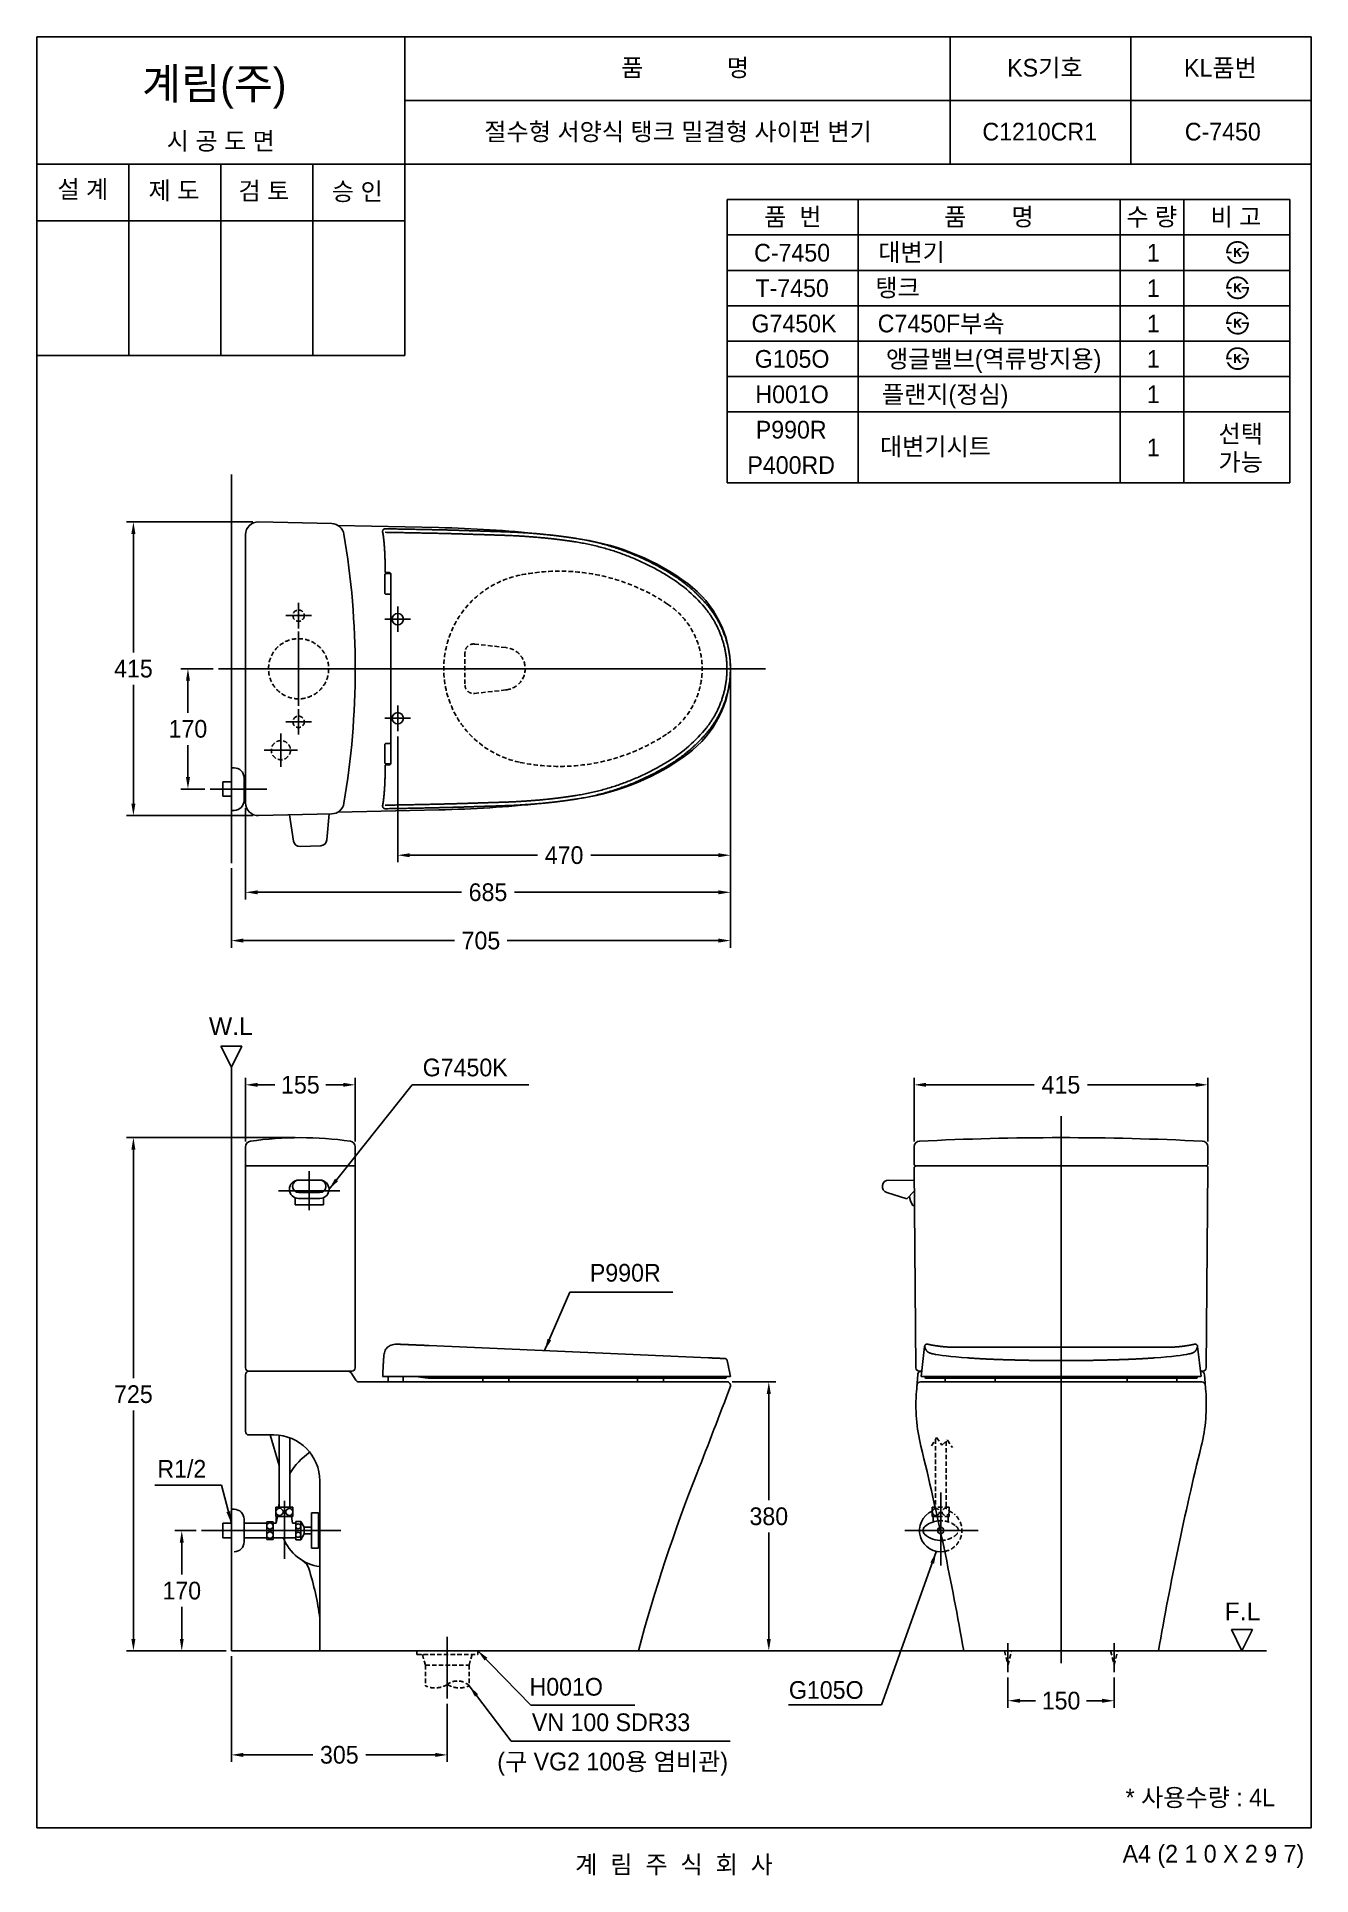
# Model space of a CAD drawing. Header units: millimetres. Extents: x 0 to 1800, y -67 to 2530.
import ezdxf
from ezdxf.enums import TextEntityAlignment as Align
from ezdxf.lldxf.tags import DXFTag

# ---------------------------------------------------------------- set-up
doc = ezdxf.new("R2010")
doc.units = ezdxf.units.MM
doc.linetypes.add('DASHED2', pattern=[9.525, 6.35, -3.175])
for name, color, linetype in [('TEXT', 7, 'Continuous'), ('내부선 및 부속', 4, 'Continuous'), ('도각라인', 255, 'Continuous'), ('외형선', 3, 'Continuous'), ('점선', 6, 'DASHED2'), ('중심선', 1, 'DASHED'), ('치수선', 7, 'Continuous')]:
    doc.layers.add(name, color=color, linetype=linetype)
doc.styles.add('____', font='')
doc.styles.add('타이틀', font='H2GTRM.TTF', dxfattribs={"height": 25})
doc.styles.get('____').set_extended_font_data('굴림')
tags = doc.linetypes.add('DASHDOT', pattern=[70, 31, -13, 13, -13]).pattern_tags.tags
tags[10:11] = [DXFTag(74, 4), DXFTag(75, 0), DXFTag(340, '0'), DXFTag(46, 0.0), DXFTag(50, 0.0), DXFTag(44, 0.0), DXFTag(45, 0.0)]
tags[8:9] = [DXFTag(74, 4), DXFTag(75, 0), DXFTag(340, '0'), DXFTag(46, 0.0), DXFTag(50, 0.0), DXFTag(44, 0.0), DXFTag(45, 0.0)]
tags[6:7] = [DXFTag(74, 4), DXFTag(75, 0), DXFTag(340, '0'), DXFTag(46, 0.0), DXFTag(50, 0.0), DXFTag(44, 0.0), DXFTag(45, 0.0)]
tags[4:5] = [DXFTag(74, 4), DXFTag(75, 0), DXFTag(340, '0'), DXFTag(46, 0.0), DXFTag(50, 0.0), DXFTag(44, 0.0), DXFTag(45, 0.0)]
tags = doc.linetypes.add('DASHED', pattern=[25.72, 12.86, -12.86]).pattern_tags.tags
tags[6:7] = [DXFTag(74, 4), DXFTag(75, 0), DXFTag(340, '0'), DXFTag(46, 0.0), DXFTag(50, 0.0), DXFTag(44, 0.0), DXFTag(45, 0.0)]
tags[4:5] = [DXFTag(74, 4), DXFTag(75, 0), DXFTag(340, '0'), DXFTag(46, 0.0), DXFTag(50, 0.0), DXFTag(44, 0.0), DXFTag(45, 0.0)]
doc.dimstyles.new('MSADIM', dxfattribs={"dimtxt": 33, "dimasz": 17, "dimexe": 10, "dimexo": 7.5, "dimgap": 10, "dimtad": 0, "dimtih": 1, "dimtoh": 1, "dimdec": 0, "dimzin": 1, "dimdsep": 46, "dimtxsty": '____', "dimcen": 11.25, "dimadec": 0, "dimazin": 0, "dimtfac": 1, "dimtdec": 0, "dimtix": 1, "dimtmove": 0, "dimatfit": 3, "dimfxl": 1, "dimtolj": 1, "dimtzin": 1, "dimarcsym": 0})

msp = doc.modelspace()

# ---------------------------------------------------------------- texts
at = {"layer": 'TEXT', "style": '타이틀'}
for s, p in [('품             명', (915.7, 2486.4)), ('KS기호', (1423.8, 2486.3)), ('KL품번', (1671.8, 2486.1)), ('시 공 도 면', (259.9, 2382.7)), ('절수형 서양식 탱크 밀결형 사이펀 변기', (905.8, 2396)), ('C1210CR1', (1416.5, 2396)), ('C-7450', (1675.1, 2396)), ('설 계', (65, 2314.6)), ('제 도', (193.8, 2312.9)), ('검 토', (320.8, 2312.3)), ('승 인', (452.7, 2311.4)), ('품  번', (1067.9, 2275.7)), ('품       명', (1344.8, 2275.7)), ('수 량', (1574.8, 2275.7)), ('비 고', (1693.6, 2275.7)), ('C-7450', (1066.8, 2225)), ('대변기', (1235.5, 2225.6)), ('1', (1577, 2225)), ('T-7450', (1066.8, 2175)), ('탱크', (1215.8, 2175.6)), ('1', (1577, 2174.9)), ('G7450K', (1069.5, 2125)), ('C7450F부속', (1277.3, 2125)), ('1', (1577, 2124.9)), ('G105O', (1066.8, 2075)), ('앵글밸브(역류방지용)', (1351.5, 2075)), ('1', (1577, 2075)), ('H001O', (1066.8, 2025)), ('플랜지(정심) ', (1287.5, 2025)), ('1', (1577, 2025)), ('P990R', (1065.5, 1975)), ('선택', (1700.4, 1969.2)), ('대변기시트', (1269.2, 1951.2)), ('1', (1577, 1950)), ('P400RD', (1065.5, 1925)), ('가능', (1700.4, 1929.2)), ('* 사용수량 : 4L', (1643.3, 42.9)), ('계  림  주  식  회  사', (900, -51.7))]:
    msp.add_text(s, height=25, dxfattribs=at).set_placement(p, align=Align.MIDDLE_CENTER)
msp.add_text('계림(주)', height=44, dxfattribs=at).set_placement((148.7, 2441.8))
msp.add_text('A4 (2 1 0 X 2 9 7)', height=25, dxfattribs=at).set_placement((1790, -36.5), align=Align.MIDDLE_RIGHT)
at = {"layer": 'TEXT', "char_height": 25, "attachment_point": 1, "line_spacing_factor": 0.963855, "style": '타이틀'}
for s, insert, width in [('\\fArial;W.L', (243.1, 1145), 248.993), ('\\A1;G7450K', (545.1, 1086.6), 248.993), ('\\A1;P990R', (781.2, 796.6), 248.993), ('\\A1;R1/2', (170.3, 519.7), 361.787), ('\\fArial;F.L', (1677.7, 318.3), 248.993), ('\\A1; H001O', (686.9, 211.8), 248.993), ('\\A1; G105O', (1053.2, 207.3), 248.993), ('\\A1;VN 100 SDR33', (699.3, 161.7), 379.657), ('\\A1;(구 VG2 100{\\fGulim|b0|i0|c129|p50;용 염비관)}', (650.4, 106.2), 379.657)]:
    msp.add_mtext(s, dxfattribs=dict(at, insert=insert, width=width))

# ---------------------------------------------------------------- blocks, each defined once
blk = doc.blocks.new('*D2')
at = {"layer": '치수선', "color": 0, "linetype": 'Continuous', "lineweight": -2, "transparency": 16777216}
for p, q in [((982.3, 630), (1043.9, 630)), ((1033.9, 613), (1033.9, 462.8)), ((1033.9, 267), (1033.9, 417.2)), ((857.3, 250), (1043.9, 250))]:
    blk.add_line(p, q, dxfattribs=at)
at = {"layer": '치수선', "color": 0, "linetype": 'Continuous', "transparency": 16777216}
for points in [[(1031, 613), (1036.7, 613), (1033.9, 630)], [(1031, 267), (1036.7, 267), (1033.9, 250)]]:
    blk.add_solid(points, dxfattribs=at)
at = {"layer": '치수선', "color": 0, "linetype": 'Continuous', "transparency": 16777216, "insert": (1033.9, 440), "char_height": 25, "attachment_point": 5, "style": '____'}
blk.add_mtext('\\A1;380', dxfattribs=at)
blk = doc.blocks.new('*D3')
at = {"layer": '치수선', "color": 0, "linetype": 'Continuous', "lineweight": -2, "transparency": 16777216}
for p, q in [((274.8, 242.5), (274.8, 93.1)), ((579.8, 175.3), (579.8, 93.1)), ((291.8, 103.1), (390, 103.1)), ((562.8, 103.1), (464.6, 103.1))]:
    blk.add_line(p, q, dxfattribs=at)
at = {"layer": '치수선', "color": 0, "linetype": 'Continuous', "transparency": 16777216}
for points in [[(291.8, 105.9), (291.8, 100.2), (274.8, 103.1)], [(562.8, 105.9), (562.8, 100.2), (579.8, 103.1)]]:
    blk.add_solid(points, dxfattribs=at)
at = {"layer": '치수선', "color": 0, "linetype": 'Continuous', "transparency": 16777216, "insert": (427.3, 103.1), "char_height": 25, "attachment_point": 5, "style": '____'}
blk.add_mtext('\\A1;305', dxfattribs=at)
blk = doc.blocks.new('*D4')
at = {"layer": '치수선', "color": 0, "linetype": 'Continuous', "lineweight": -2, "transparency": 16777216}
for p, q in [((1371.7, 212.5), (1371.7, 169.6)), ((1521.7, 212.5), (1521.7, 169.6)), ((1388.7, 179.6), (1410.8, 179.6)), ((1504.7, 179.6), (1482.7, 179.6))]:
    blk.add_line(p, q, dxfattribs=at)
at = {"layer": '치수선', "color": 0, "linetype": 'Continuous', "transparency": 16777216}
for points in [[(1388.7, 182.4), (1388.7, 176.7), (1371.7, 179.6)], [(1504.7, 182.4), (1504.7, 176.7), (1521.7, 179.6)]]:
    blk.add_solid(points, dxfattribs=at)
at = {"layer": '치수선', "color": 0, "linetype": 'Continuous', "transparency": 16777216, "insert": (1446.7, 179.6), "char_height": 25, "attachment_point": 5, "style": '____'}
blk.add_mtext('\\A1;150', dxfattribs=at)
blk = doc.blocks.new('*D5')
at = {"layer": '치수선', "color": 0, "linetype": 'Continuous', "lineweight": -2, "transparency": 16777216}
for p, q in [((294.8, 969.5), (294.8, 1059.6)), ((311.8, 1049.6), (336.4, 1049.6)), ((432.8, 1049.6), (408.3, 1049.6)), ((449.8, 969.5), (449.8, 1059.6))]:
    blk.add_line(p, q, dxfattribs=at)
at = {"layer": '치수선', "color": 0, "linetype": 'Continuous', "transparency": 16777216}
for points in [[(311.8, 1052.4), (311.8, 1046.8), (294.8, 1049.6)], [(432.8, 1052.4), (432.8, 1046.8), (449.8, 1049.6)]]:
    blk.add_solid(points, dxfattribs=at)
at = {"layer": '치수선', "color": 0, "linetype": 'Continuous', "transparency": 16777216, "insert": (372.3, 1049.6), "char_height": 25, "attachment_point": 5, "style": '____'}
blk.add_mtext('\\A1;155', dxfattribs=at)
blk = doc.blocks.new('*D6')
at = {"layer": '치수선', "color": 0, "linetype": 'Continuous', "lineweight": -2, "transparency": 16777216}
for p, q in [((1239, 969.5), (1239, 1059.6)), ((1256, 1049.6), (1408.8, 1049.6)), ((1637, 1049.6), (1484.2, 1049.6)), ((1654, 969.5), (1654, 1059.6))]:
    blk.add_line(p, q, dxfattribs=at)
at = {"layer": '치수선', "color": 0, "linetype": 'Continuous', "transparency": 16777216}
for points in [[(1256, 1052.4), (1256, 1046.8), (1239, 1049.6)], [(1637, 1052.4), (1637, 1046.8), (1654, 1049.6)]]:
    blk.add_solid(points, dxfattribs=at)
at = {"layer": '치수선', "color": 0, "linetype": 'Continuous', "transparency": 16777216, "insert": (1446.5, 1049.6), "char_height": 25, "attachment_point": 5, "style": '____'}
blk.add_mtext('\\A1;415', dxfattribs=at)
blk = doc.blocks.new('*D7')
at = {"layer": '치수선', "color": 0, "linetype": 'Continuous', "lineweight": -2, "transparency": 16777216}
for p, q in [((225.3, 420), (194.8, 420)), ((204.8, 403), (204.8, 357.9)), ((204.8, 267), (204.8, 312.2)), ((267.3, 250), (194.8, 250))]:
    blk.add_line(p, q, dxfattribs=at)
at = {"layer": '치수선', "color": 0, "linetype": 'Continuous', "transparency": 16777216}
for points in [[(202, 403), (207.6, 403), (204.8, 420)], [(202, 267), (207.6, 267), (204.8, 250)]]:
    blk.add_solid(points, dxfattribs=at)
at = {"layer": '치수선', "color": 0, "linetype": 'Continuous', "transparency": 16777216, "insert": (204.8, 335), "char_height": 25, "attachment_point": 5, "style": '____'}
blk.add_mtext('\\A1;170', dxfattribs=at)
blk = doc.blocks.new('*D8')
at = {"layer": '치수선', "color": 0, "linetype": 'Continuous', "lineweight": -2, "transparency": 16777216}
for p, q in [((249, 1637.3), (203.5, 1637.3)), ((213.5, 1620.3), (213.5, 1575.2)), ((213.5, 1484.3), (213.5, 1529.5)), ((237.3, 1467.3), (203.5, 1467.3))]:
    blk.add_line(p, q, dxfattribs=at)
at = {"layer": '치수선', "color": 0, "linetype": 'Continuous', "transparency": 16777216}
for points in [[(210.7, 1620.3), (216.4, 1620.3), (213.5, 1637.3)], [(210.7, 1484.3), (216.4, 1484.3), (213.5, 1467.3)]]:
    blk.add_solid(points, dxfattribs=at)
at = {"layer": '치수선', "color": 0, "linetype": 'Continuous', "transparency": 16777216, "insert": (213.5, 1552.3), "char_height": 25, "attachment_point": 5, "style": '____'}
blk.add_mtext('\\A1;170', dxfattribs=at)
blk = doc.blocks.new('*D9')
at = {"layer": '치수선', "color": 0, "linetype": 'Continuous', "lineweight": -2, "transparency": 16777216}
for p, q in [((305.3, 1844.8), (126.5, 1844.8)), ((136.5, 1827.8), (136.5, 1660.2)), ((136.5, 1446.8), (136.5, 1614.5)), ((305.3, 1429.8), (126.5, 1429.8))]:
    blk.add_line(p, q, dxfattribs=at)
at = {"layer": '치수선', "color": 0, "linetype": 'Continuous', "transparency": 16777216}
for points in [[(133.6, 1827.8), (139.3, 1827.8), (136.5, 1844.8)], [(133.6, 1446.8), (139.3, 1446.8), (136.5, 1429.8)]]:
    blk.add_solid(points, dxfattribs=at)
at = {"layer": '치수선', "color": 0, "linetype": 'Continuous', "transparency": 16777216, "insert": (136.5, 1637.3), "char_height": 25, "attachment_point": 5, "style": '____'}
blk.add_mtext('\\A1;415', dxfattribs=at)
blk = doc.blocks.new('*D10')
at = {"layer": '치수선', "color": 0, "linetype": 'Continuous', "lineweight": -2, "transparency": 16777216}
for p, q in [((364.8, 975), (126.5, 975)), ((136.5, 958), (136.5, 635.4)), ((136.5, 267), (136.5, 589.7)), ((267.3, 250), (126.5, 250))]:
    blk.add_line(p, q, dxfattribs=at)
at = {"layer": '치수선', "color": 0, "linetype": 'Continuous', "transparency": 16777216}
for points in [[(133.6, 958), (139.3, 958), (136.5, 975)], [(133.6, 267), (139.3, 267), (136.5, 250)]]:
    blk.add_solid(points, dxfattribs=at)
at = {"layer": '치수선', "color": 0, "linetype": 'Continuous', "transparency": 16777216, "insert": (136.5, 612.5), "char_height": 25, "attachment_point": 5, "style": '____'}
blk.add_mtext('\\A1;725', dxfattribs=at)
blk = doc.blocks.new('*D11')
at = {"layer": '치수선', "color": 0, "linetype": 'Continuous', "lineweight": -2, "transparency": 16777216}
for p, q in [((979.8, 1629.8), (979.8, 1363.9)), ((509.8, 1541.8), (509.8, 1363.9)), ((526.8, 1373.9), (707.2, 1373.9)), ((962.8, 1373.9), (782.5, 1373.9))]:
    blk.add_line(p, q, dxfattribs=at)
at = {"layer": '치수선', "color": 0, "linetype": 'Continuous', "transparency": 16777216}
for points in [[(526.8, 1376.7), (526.8, 1371.1), (509.8, 1373.9)], [(962.8, 1376.7), (962.8, 1371.1), (979.8, 1373.9)]]:
    blk.add_solid(points, dxfattribs=at)
at = {"layer": '치수선', "color": 0, "linetype": 'Continuous', "transparency": 16777216, "insert": (744.8, 1373.9), "char_height": 25, "attachment_point": 5, "style": '____'}
blk.add_mtext('\\A1;470', dxfattribs=at)
blk = doc.blocks.new('*D12')
at = {"layer": '치수선', "color": 0, "linetype": 'Continuous', "lineweight": -2, "transparency": 16777216}
for p, q in [((294.8, 1440.3), (294.8, 1311.5)), ((979.8, 1366), (979.8, 1311.5)), ((311.8, 1321.5), (600, 1321.5)), ((962.8, 1321.5), (674.6, 1321.5))]:
    blk.add_line(p, q, dxfattribs=at)
at = {"layer": '치수선', "color": 0, "linetype": 'Continuous', "transparency": 16777216}
for points in [[(311.8, 1324.3), (311.8, 1318.7), (294.8, 1321.5)], [(962.8, 1324.3), (962.8, 1318.7), (979.8, 1321.5)]]:
    blk.add_solid(points, dxfattribs=at)
at = {"layer": '치수선', "color": 0, "linetype": 'Continuous', "transparency": 16777216, "insert": (637.3, 1321.5), "char_height": 25, "attachment_point": 5, "style": '____'}
blk.add_mtext('\\A1;685', dxfattribs=at)
blk = doc.blocks.new('*D13')
at = {"layer": '치수선', "color": 0, "linetype": 'Continuous', "lineweight": -2, "transparency": 16777216}
for p, q in [((274.8, 1355.4), (274.8, 1243.3)), ((979.8, 1366.4), (979.8, 1243.3)), ((291.8, 1253.3), (590.2, 1253.3)), ((962.8, 1253.3), (664.5, 1253.3))]:
    blk.add_line(p, q, dxfattribs=at)
at = {"layer": '치수선', "color": 0, "linetype": 'Continuous', "transparency": 16777216}
for points in [[(291.8, 1256.2), (291.8, 1250.5), (274.8, 1253.3)], [(962.8, 1256.2), (962.8, 1250.5), (979.8, 1253.3)]]:
    blk.add_solid(points, dxfattribs=at)
at = {"layer": '치수선', "color": 0, "linetype": 'Continuous', "transparency": 16777216, "insert": (627.3, 1253.3), "char_height": 25, "attachment_point": 5, "style": '____'}
blk.add_mtext('\\A1;705', dxfattribs=at)

# ---------------------------------------------------------------- dimensions: what is measured, and where the dimension line sits
at = {"layer": '치수선', "linetype": 'Continuous'}
for base, p1, p2, picture, middle in [((136.5, 1844.8), (312.8, 1429.8), (312.8, 1844.8), '*D9', (136.5, 1637.3)), ((213.5, 1467.3), (256.5, 1637.3), (244.8, 1467.3), '*D8', (213.5, 1552.3)), ((136.5, 250), (372.3, 975), (274.8, 250), '*D10', (136.5, 612.5)), ((1033.9, 630), (849.8, 250), (974.8, 630), '*D2', (1033.9, 440)), ((204.8, 250), (232.8, 420), (274.8, 250), '*D7', (204.8, 335))]:
    dim = msp.add_linear_dim(base=base, p1=p1, p2=p2, angle=90, dimstyle='MSADIM', override={"dimtxt": 25}, dxfattribs=at)
    dim.commit()
    dim.dimension.update_dxf_attribs({"geometry": picture, "text_midpoint": middle})
for base, p1, p2, picture, middle in [((509.8, 1373.9), (979.8, 1637.3), (509.8, 1549.3), '*D11', (744.8, 1373.9)), ((294.8, 1321.5), (979.8, 1373.5), (294.8, 1447.8), '*D12', (637.3, 1321.5)), ((274.8, 1253.3), (979.8, 1373.9), (274.8, 1362.9), '*D13', (627.3, 1253.3)), ((449.8, 1049.6), (294.8, 962), (449.8, 962), '*D5', (372.3, 1049.6)), ((1654, 1049.6), (1239, 962), (1654, 962), '*D6', (1446.5, 1049.6)), ((1521.7, 179.6), (1371.7, 220), (1521.7, 220), '*D4', (1446.7, 179.6))]:
    dim = msp.add_linear_dim(base=base, p1=p1, p2=p2, dimstyle='MSADIM', override={"dimtxt": 25}, dxfattribs=at)
    dim.commit()
    dim.dimension.update_dxf_attribs({"geometry": picture, "text_midpoint": middle})
dim = msp.add_linear_dim(base=(579.8, 103.1), p1=(274.8, 250), p2=(579.8, 182.8), dimstyle='MSADIM', override={"dimtxt": 25}, dxfattribs=at)
dim.commit()
dim.dimension.update_dxf_attribs({"geometry": '*D3', "text_midpoint": (427.3, 103.1), "dimtype": 160})

# ---------------------------------------------------------------- hatches: boundary and pattern name
at = {"layer": 'TEXT'}
for points in [[(1679.9, 2224.2), (1679.8, 2224.6), (1679.8, 2225), (1679.8, 2225.4), (1679.8, 2225.8), (1679.8, 2226.2), (1679.9, 2226.6), (1679.9, 2227), (1679.9, 2227.4), (1680, 2227.8), (1680, 2228.2), (1680.1, 2228.6), (1680.2, 2229), (1680.3, 2229.4), (1680.4, 2229.8), (1680.5, 2230.1), (1680.6, 2230.5), (1680.7, 2230.9), (1680.8, 2231.3), (1681, 2231.7), (1681.1, 2232), (1681.3, 2232.4), (1681.4, 2232.7), (1681.6, 2233.1), (1681.8, 2233.4), (1682, 2233.8), (1682.1, 2234.1), (1682.4, 2234.4), (1682.6, 2234.8), (1682.8, 2235.1), (1683, 2235.4), (1683.2, 2235.7), (1683.8, 2236.3), (1684, 2236.6), (1684.3, 2236.9), (1684.6, 2237.2), (1684.9, 2237.5), (1685.2, 2237.8), (1685.5, 2238), (1685.8, 2238.3), (1686.1, 2238.5), (1686.4, 2238.7), (1686.8, 2239), (1687.1, 2239.2), (1687.4, 2239.4), (1687.8, 2239.6), (1688.2, 2239.8), (1688.5, 2239.9), (1688.9, 2240.1), (1689.3, 2240.3), (1689.7, 2240.5), (1690.2, 2240.6), (1690.6, 2240.7), (1691, 2240.9), (1691.5, 2241), (1691.9, 2241.1), (1692.4, 2241.2), (1692.8, 2241.2), (1693.3, 2241.3), (1693.8, 2241.4), (1694.2, 2241.4), (1694.7, 2241.4), (1695.2, 2241.5), (1695.7, 2241.5), (1696.5, 2241.5), (1696.8, 2241.4), (1697.2, 2241.4), (1697.6, 2241.4), (1697.9, 2241.3), (1698.3, 2241.3), (1698.6, 2241.2), (1699, 2241.2), (1699.3, 2241.1), (1699.7, 2241), (1700, 2241), (1700.4, 2240.9), (1700.7, 2240.8), (1701, 2240.7), (1701.4, 2240.6), (1701.7, 2240.5), (1702, 2240.4), (1702.3, 2240.2), (1702.6, 2240.1), (1702.9, 2240), (1703.2, 2239.8), (1703.5, 2239.7), (1703.8, 2239.5), (1704.1, 2239.4), (1704.4, 2239.2), (1704.7, 2239), (1705, 2238.9), (1705.2, 2238.7), (1705.5, 2238.5), (1705.8, 2238.3), (1706.1, 2238.1), (1706.5, 2237.7), (1706.9, 2237.4), (1707.3, 2237), (1707.7, 2236.6), (1708, 2236.2), (1708.4, 2235.8), (1708.7, 2235.4), (1709.1, 2234.9), (1709.4, 2234.5), (1709.7, 2234), (1710, 2233.5), (1710.3, 2233), (1710.5, 2232.5), (1710.8, 2232), (1711, 2231.5), (1711.3, 2230.9), (1711.3, 2230.9), (1708.2, 2230.9), (1708.2, 2230.9), (1708.1, 2231.1), (1708, 2231.3), (1708, 2231.4), (1707.9, 2231.6), (1707.8, 2231.8), (1707.7, 2232), (1707.7, 2232.1), (1707.6, 2232.3), (1707.5, 2232.5), (1707.4, 2232.6), (1707.3, 2232.8), (1707.2, 2233), (1707.1, 2233.1), (1707, 2233.3), (1706.9, 2233.5), (1706.7, 2233.6), (1706.6, 2233.8), (1706.5, 2233.9), (1706.2, 2234.3), (1705.9, 2234.6), (1705.6, 2234.9), (1705.3, 2235.2), (1705, 2235.5), (1704.7, 2235.8), (1704.3, 2236.1), (1704.1, 2236.3), (1703.8, 2236.4), (1703.6, 2236.6), (1703.4, 2236.8), (1703.1, 2236.9), (1702.9, 2237.1), (1702.6, 2237.2), (1702.4, 2237.4), (1702.2, 2237.5), (1701.9, 2237.6), (1701.7, 2237.7), (1701.4, 2237.8), (1701.2, 2238), (1700.9, 2238.1), (1700.6, 2238.2), (1700.4, 2238.3), (1700.1, 2238.3), (1699.9, 2238.4), (1699.6, 2238.5), (1699.3, 2238.6), (1699.1, 2238.6), (1698.8, 2238.7), (1698.5, 2238.7), (1698.2, 2238.8), (1698, 2238.8), (1697.7, 2238.9), (1697.4, 2238.9), (1697.1, 2238.9), (1696.8, 2239), (1696.5, 2239), (1696.3, 2239), (1696, 2239), (1695.6, 2239), (1695.3, 2239), (1694.9, 2238.9), (1694.6, 2238.9), (1694.3, 2238.9), (1693.9, 2238.9), (1693.6, 2238.8), (1693.3, 2238.8), (1693, 2238.7), (1692.7, 2238.7), (1692.3, 2238.6), (1692, 2238.5), (1691.7, 2238.4), (1691.4, 2238.3), (1691.1, 2238.2), (1690.9, 2238.1), (1690.6, 2238), (1690.3, 2237.9), (1690, 2237.8), (1689.7, 2237.7), (1689.4, 2237.5), (1689.2, 2237.4), (1688.9, 2237.3), (1688.7, 2237.1), (1688.4, 2236.9), (1688.1, 2236.8), (1687.9, 2236.6), (1687.6, 2236.4), (1687.4, 2236.2), (1687.2, 2236), (1686.9, 2235.8), (1686.7, 2235.6), (1686.5, 2235.4), (1686.2, 2235.2), (1686, 2235), (1685.8, 2234.7), (1685.6, 2234.5), (1685.4, 2234.3), (1685.2, 2234), (1685, 2233.8), (1684.8, 2233.5), (1684.7, 2233.3), (1684.5, 2233), (1684.3, 2232.7), (1684.2, 2232.5), (1684, 2232.2), (1683.9, 2231.9), (1683.8, 2231.6), (1683.7, 2231.3), (1683.5, 2231.1), (1683.4, 2230.8), (1683.3, 2230.5), (1683.2, 2230.2), (1683.1, 2229.8), (1683, 2229.5), (1683, 2229.2), (1682.9, 2228.9), (1682.8, 2228.6), (1682.8, 2228.2), (1682.7, 2227.9), (1682.7, 2227.6), (1682.7, 2227.2), (1682.6, 2226.9), (1682.6, 2226.5), (1682.6, 2226.5), (1687.8, 2226.5), (1687.8, 2226.5), (1687.8, 2226.5), (1687.8, 2224.2), (1687.8, 2224.2), (1687.8, 2224.2), (1679.9, 2224.2)], [(1712, 2226.5), (1712, 2226.1), (1712, 2225.6), (1712, 2225.2), (1712, 2224.8), (1711.9, 2224.3), (1711.9, 2223.9), (1711.9, 2223.5), (1711.8, 2223.1), (1711.7, 2222.7), (1711.6, 2222.2), (1711.6, 2221.8), (1711.5, 2221.4), (1711.3, 2221), (1711.2, 2220.6), (1711.1, 2220.2), (1711, 2219.8), (1710.8, 2219.4), (1710.7, 2219), (1710.5, 2218.7), (1710.4, 2218.3), (1710.2, 2217.9), (1710, 2217.6), (1709.8, 2217.2), (1709.6, 2216.9), (1709.4, 2216.5), (1709.2, 2216.2), (1709, 2215.9), (1708.8, 2215.5), (1708.5, 2215.2), (1708.3, 2214.9), (1708, 2214.6), (1707.8, 2214.3), (1707.5, 2214), (1707.2, 2213.7), (1707, 2213.5), (1706.7, 2213.2), (1706.4, 2212.9), (1706.1, 2212.7), (1705.8, 2212.4), (1705.5, 2212.2), (1705.2, 2212), (1704.8, 2211.8), (1704.5, 2211.6), (1704.2, 2211.4), (1703.8, 2211.2), (1703.5, 2211), (1703.1, 2210.8), (1702.8, 2210.7), (1702.4, 2210.5), (1702.1, 2210.3), (1701.7, 2210.2), (1701.3, 2210.1), (1700.9, 2209.9), (1700.5, 2209.8), (1700.2, 2209.7), (1699.8, 2209.6), (1699.4, 2209.6), (1699, 2209.5), (1698.6, 2209.4), (1698.2, 2209.4), (1697.8, 2209.4), (1697.4, 2209.3), (1697, 2209.3), (1696.6, 2209.3), (1695.9, 2209.3), (1695.3, 2209.3), (1694.6, 2209.4), (1694, 2209.5), (1693.3, 2209.5), (1693, 2209.6), (1692.7, 2209.7), (1692.4, 2209.7), (1692.1, 2209.8), (1691.8, 2209.9), (1691.5, 2209.9), (1691.2, 2210), (1691, 2210.1), (1690.7, 2210.2), (1690.4, 2210.3), (1690.1, 2210.4), (1689.8, 2210.5), (1689.5, 2210.6), (1689.3, 2210.7), (1689, 2210.9), (1688.7, 2211), (1688.5, 2211.1), (1688.2, 2211.3), (1687.9, 2211.4), (1687.7, 2211.6), (1687.4, 2211.7), (1686.9, 2212), (1686.6, 2212.2), (1686.4, 2212.4), (1686.1, 2212.6), (1685.9, 2212.8), (1685.6, 2213), (1685.4, 2213.2), (1685.1, 2213.4), (1684.9, 2213.6), (1684.7, 2213.8), (1684.5, 2214.1), (1684.2, 2214.3), (1684, 2214.5), (1683.8, 2214.8), (1683.6, 2215), (1683.4, 2215.2), (1683.2, 2215.5), (1683, 2215.8), (1682.8, 2216), (1682.6, 2216.3), (1682.5, 2216.6), (1682.3, 2216.8), (1682.1, 2217.1), (1681.9, 2217.4), (1681.8, 2217.7), (1681.6, 2218), (1681.5, 2218.3), (1681.3, 2218.6), (1681, 2219.2), (1680.8, 2219.9), (1680.8, 2219.9), (1683.7, 2219.9), (1683.7, 2219.9), (1683.9, 2219.4), (1684.2, 2219), (1684.4, 2218.6), (1684.6, 2218.2), (1684.9, 2217.9), (1685.1, 2217.5), (1685.4, 2217.1), (1685.7, 2216.8), (1685.9, 2216.5), (1686.2, 2216.1), (1686.5, 2215.8), (1686.8, 2215.5), (1687.1, 2215.2), (1687.4, 2215), (1687.7, 2214.7), (1688, 2214.5), (1688.2, 2214.3), (1688.4, 2214.1), (1688.7, 2214), (1688.9, 2213.8), (1689.1, 2213.7), (1689.4, 2213.5), (1689.6, 2213.4), (1689.9, 2213.2), (1690.1, 2213.1), (1690.4, 2213), (1690.6, 2212.9), (1690.9, 2212.8), (1691.1, 2212.7), (1691.4, 2212.6), (1691.7, 2212.5), (1691.9, 2212.4), (1692.2, 2212.3), (1692.5, 2212.3), (1692.7, 2212.2), (1693, 2212.1), (1693.3, 2212.1), (1693.6, 2212), (1693.9, 2212), (1694.2, 2212), (1694.5, 2211.9), (1694.8, 2211.9), (1695.1, 2211.9), (1695.4, 2211.9), (1695.7, 2211.9), (1696, 2211.9), (1696.3, 2211.9), (1697.1, 2211.9), (1697.4, 2211.9), (1697.7, 2212), (1698, 2212), (1698.2, 2212), (1698.5, 2212), (1698.7, 2212.1), (1699, 2212.1), (1699.3, 2212.2), (1699.5, 2212.2), (1699.8, 2212.3), (1700, 2212.4), (1700.3, 2212.5), (1700.5, 2212.5), (1700.8, 2212.6), (1701, 2212.7), (1701.3, 2212.8), (1701.5, 2212.9), (1701.8, 2213), (1702, 2213.1), (1702.3, 2213.3), (1702.5, 2213.4), (1702.7, 2213.5), (1703, 2213.7), (1703.2, 2213.8), (1703.4, 2213.9), (1703.7, 2214.1), (1703.9, 2214.3), (1704.1, 2214.4), (1704.3, 2214.6), (1704.6, 2214.8), (1704.8, 2215), (1705.1, 2215.2), (1705.3, 2215.4), (1705.6, 2215.7), (1705.8, 2215.9), (1706, 2216.1), (1706.2, 2216.4), (1706.4, 2216.6), (1706.6, 2216.9), (1706.8, 2217.1), (1707, 2217.4), (1707.2, 2217.7), (1707.3, 2218), (1707.5, 2218.2), (1707.7, 2218.5), (1707.8, 2218.8), (1708, 2219.1), (1708.1, 2219.4), (1708.2, 2219.7), (1708.3, 2220), (1708.4, 2220.4), (1708.6, 2220.7), (1708.7, 2221), (1708.7, 2221.3), (1708.8, 2221.7), (1708.9, 2222), (1709, 2222.4), (1709, 2222.7), (1709.1, 2223.1), (1709.1, 2223.4), (1709.2, 2223.8), (1709.2, 2224.2), (1709.2, 2224.2), (1701.8, 2224.2), (1701.8, 2224.2), (1701.8, 2224.2), (1701.8, 2226.5), (1701.8, 2226.5), (1701.8, 2226.5), (1712, 2226.5)], [(1693.6, 2227.2), (1698.4, 2231.6), (1702.3, 2231.6), (1696.9, 2226.6), (1701.9, 2219.1), (1698.6, 2219.1), (1695, 2224.8), (1693.6, 2223.6), (1693.6, 2219.1), (1690.7, 2219.1), (1690.7, 2231.7), (1693.6, 2231.7)], [(1679.9, 2174.2), (1679.8, 2174.6), (1679.8, 2175), (1679.8, 2175.4), (1679.8, 2175.8), (1679.8, 2176.2), (1679.9, 2176.6), (1679.9, 2177), (1679.9, 2177.4), (1680, 2177.8), (1680, 2178.2), (1680.1, 2178.6), (1680.2, 2179), (1680.3, 2179.4), (1680.4, 2179.8), (1680.5, 2180.1), (1680.6, 2180.5), (1680.7, 2180.9), (1680.8, 2181.3), (1681, 2181.7), (1681.1, 2182), (1681.3, 2182.4), (1681.4, 2182.7), (1681.6, 2183.1), (1681.8, 2183.4), (1682, 2183.8), (1682.1, 2184.1), (1682.4, 2184.4), (1682.6, 2184.8), (1682.8, 2185.1), (1683, 2185.4), (1683.2, 2185.7), (1683.8, 2186.3), (1684, 2186.6), (1684.3, 2186.9), (1684.6, 2187.2), (1684.9, 2187.5), (1685.2, 2187.8), (1685.5, 2188), (1685.8, 2188.3), (1686.1, 2188.5), (1686.4, 2188.7), (1686.8, 2189), (1687.1, 2189.2), (1687.4, 2189.4), (1687.8, 2189.6), (1688.2, 2189.8), (1688.5, 2189.9), (1688.9, 2190.1), (1689.3, 2190.3), (1689.7, 2190.5), (1690.2, 2190.6), (1690.6, 2190.7), (1691, 2190.9), (1691.5, 2191), (1691.9, 2191.1), (1692.4, 2191.2), (1692.8, 2191.2), (1693.3, 2191.3), (1693.8, 2191.4), (1694.2, 2191.4), (1694.7, 2191.4), (1695.2, 2191.5), (1695.7, 2191.5), (1696.5, 2191.5), (1696.8, 2191.4), (1697.2, 2191.4), (1697.6, 2191.4), (1697.9, 2191.3), (1698.3, 2191.3), (1698.6, 2191.2), (1699, 2191.2), (1699.3, 2191.1), (1699.7, 2191), (1700, 2191), (1700.4, 2190.9), (1700.7, 2190.8), (1701, 2190.7), (1701.4, 2190.6), (1701.7, 2190.5), (1702, 2190.4), (1702.3, 2190.2), (1702.6, 2190.1), (1702.9, 2190), (1703.2, 2189.8), (1703.5, 2189.7), (1703.8, 2189.5), (1704.1, 2189.4), (1704.4, 2189.2), (1704.7, 2189), (1705, 2188.9), (1705.2, 2188.7), (1705.5, 2188.5), (1705.8, 2188.3), (1706.1, 2188.1), (1706.5, 2187.7), (1706.9, 2187.4), (1707.3, 2187), (1707.7, 2186.6), (1708, 2186.2), (1708.4, 2185.8), (1708.7, 2185.4), (1709.1, 2184.9), (1709.4, 2184.5), (1709.7, 2184), (1710, 2183.5), (1710.3, 2183), (1710.5, 2182.5), (1710.8, 2182), (1711, 2181.5), (1711.3, 2180.9), (1711.3, 2180.9), (1708.2, 2180.9), (1708.2, 2180.9), (1708.1, 2181.1), (1708, 2181.3), (1708, 2181.4), (1707.9, 2181.6), (1707.8, 2181.8), (1707.7, 2182), (1707.7, 2182.1), (1707.6, 2182.3), (1707.5, 2182.5), (1707.4, 2182.6), (1707.3, 2182.8), (1707.2, 2183), (1707.1, 2183.1), (1707, 2183.3), (1706.9, 2183.5), (1706.7, 2183.6), (1706.6, 2183.8), (1706.5, 2183.9), (1706.2, 2184.3), (1705.9, 2184.6), (1705.6, 2184.9), (1705.3, 2185.2), (1705, 2185.5), (1704.7, 2185.8), (1704.3, 2186.1), (1704.1, 2186.3), (1703.8, 2186.4), (1703.6, 2186.6), (1703.4, 2186.8), (1703.1, 2186.9), (1702.9, 2187.1), (1702.6, 2187.2), (1702.4, 2187.4), (1702.2, 2187.5), (1701.9, 2187.6), (1701.7, 2187.7), (1701.4, 2187.8), (1701.2, 2188), (1700.9, 2188.1), (1700.6, 2188.2), (1700.4, 2188.3), (1700.1, 2188.3), (1699.9, 2188.4), (1699.6, 2188.5), (1699.3, 2188.6), (1699.1, 2188.6), (1698.8, 2188.7), (1698.5, 2188.7), (1698.2, 2188.8), (1698, 2188.8), (1697.7, 2188.9), (1697.4, 2188.9), (1697.1, 2188.9), (1696.8, 2189), (1696.5, 2189), (1696.3, 2189), (1696, 2189), (1695.6, 2189), (1695.3, 2189), (1694.9, 2188.9), (1694.6, 2188.9), (1694.3, 2188.9), (1693.9, 2188.9), (1693.6, 2188.8), (1693.3, 2188.8), (1693, 2188.7), (1692.7, 2188.7), (1692.3, 2188.6), (1692, 2188.5), (1691.7, 2188.4), (1691.4, 2188.3), (1691.1, 2188.2), (1690.9, 2188.1), (1690.6, 2188), (1690.3, 2187.9), (1690, 2187.8), (1689.7, 2187.7), (1689.4, 2187.5), (1689.2, 2187.4), (1688.9, 2187.3), (1688.7, 2187.1), (1688.4, 2186.9), (1688.1, 2186.8), (1687.9, 2186.6), (1687.6, 2186.4), (1687.4, 2186.2), (1687.2, 2186), (1686.9, 2185.8), (1686.7, 2185.6), (1686.5, 2185.4), (1686.2, 2185.2), (1686, 2185), (1685.8, 2184.7), (1685.6, 2184.5), (1685.4, 2184.3), (1685.2, 2184), (1685, 2183.8), (1684.8, 2183.5), (1684.7, 2183.3), (1684.5, 2183), (1684.3, 2182.7), (1684.2, 2182.5), (1684, 2182.2), (1683.9, 2181.9), (1683.8, 2181.6), (1683.7, 2181.3), (1683.5, 2181.1), (1683.4, 2180.8), (1683.3, 2180.5), (1683.2, 2180.2), (1683.1, 2179.8), (1683, 2179.5), (1683, 2179.2), (1682.9, 2178.9), (1682.8, 2178.6), (1682.8, 2178.2), (1682.7, 2177.9), (1682.7, 2177.6), (1682.7, 2177.2), (1682.6, 2176.9), (1682.6, 2176.5), (1682.6, 2176.5), (1687.8, 2176.5), (1687.8, 2176.5), (1687.8, 2176.5), (1687.8, 2174.2), (1687.8, 2174.2), (1687.8, 2174.2), (1679.9, 2174.2)], [(1693.6, 2177.2), (1698.4, 2181.6), (1702.3, 2181.6), (1696.9, 2176.6), (1701.9, 2169.1), (1698.6, 2169.1), (1695, 2174.8), (1693.6, 2173.6), (1693.6, 2169.1), (1690.7, 2169.1), (1690.7, 2181.7), (1693.6, 2181.7)], [(1712, 2176.5), (1712, 2176.1), (1712, 2175.6), (1712, 2175.2), (1712, 2174.8), (1711.9, 2174.3), (1711.9, 2173.9), (1711.9, 2173.5), (1711.8, 2173.1), (1711.7, 2172.7), (1711.6, 2172.2), (1711.6, 2171.8), (1711.5, 2171.4), (1711.3, 2171), (1711.2, 2170.6), (1711.1, 2170.2), (1711, 2169.8), (1710.8, 2169.4), (1710.7, 2169), (1710.5, 2168.7), (1710.4, 2168.3), (1710.2, 2167.9), (1710, 2167.6), (1709.8, 2167.2), (1709.6, 2166.9), (1709.4, 2166.5), (1709.2, 2166.2), (1709, 2165.9), (1708.8, 2165.5), (1708.5, 2165.2), (1708.3, 2164.9), (1708, 2164.6), (1707.8, 2164.3), (1707.5, 2164), (1707.2, 2163.7), (1707, 2163.5), (1706.7, 2163.2), (1706.4, 2162.9), (1706.1, 2162.7), (1705.8, 2162.4), (1705.5, 2162.2), (1705.2, 2162), (1704.8, 2161.8), (1704.5, 2161.6), (1704.2, 2161.4), (1703.8, 2161.2), (1703.5, 2161), (1703.1, 2160.8), (1702.8, 2160.7), (1702.4, 2160.5), (1702.1, 2160.3), (1701.7, 2160.2), (1701.3, 2160.1), (1700.9, 2159.9), (1700.5, 2159.8), (1700.2, 2159.7), (1699.8, 2159.6), (1699.4, 2159.6), (1699, 2159.5), (1698.6, 2159.4), (1698.2, 2159.4), (1697.8, 2159.4), (1697.4, 2159.3), (1697, 2159.3), (1696.6, 2159.3), (1695.9, 2159.3), (1695.3, 2159.3), (1694.6, 2159.4), (1694, 2159.5), (1693.3, 2159.5), (1693, 2159.6), (1692.7, 2159.7), (1692.4, 2159.7), (1692.1, 2159.8), (1691.8, 2159.9), (1691.5, 2159.9), (1691.2, 2160), (1691, 2160.1), (1690.7, 2160.2), (1690.4, 2160.3), (1690.1, 2160.4), (1689.8, 2160.5), (1689.5, 2160.6), (1689.3, 2160.7), (1689, 2160.9), (1688.7, 2161), (1688.5, 2161.1), (1688.2, 2161.3), (1687.9, 2161.4), (1687.7, 2161.6), (1687.4, 2161.7), (1686.9, 2162), (1686.6, 2162.2), (1686.4, 2162.4), (1686.1, 2162.6), (1685.9, 2162.8), (1685.6, 2163), (1685.4, 2163.2), (1685.1, 2163.4), (1684.9, 2163.6), (1684.7, 2163.8), (1684.5, 2164.1), (1684.2, 2164.3), (1684, 2164.5), (1683.8, 2164.8), (1683.6, 2165), (1683.4, 2165.2), (1683.2, 2165.5), (1683, 2165.8), (1682.8, 2166), (1682.6, 2166.3), (1682.5, 2166.6), (1682.3, 2166.8), (1682.1, 2167.1), (1681.9, 2167.4), (1681.8, 2167.7), (1681.6, 2168), (1681.5, 2168.3), (1681.3, 2168.6), (1681, 2169.2), (1680.8, 2169.9), (1680.8, 2169.9), (1683.7, 2169.9), (1683.7, 2169.9), (1683.9, 2169.4), (1684.2, 2169), (1684.4, 2168.6), (1684.6, 2168.2), (1684.9, 2167.9), (1685.1, 2167.5), (1685.4, 2167.1), (1685.7, 2166.8), (1685.9, 2166.5), (1686.2, 2166.1), (1686.5, 2165.8), (1686.8, 2165.5), (1687.1, 2165.2), (1687.4, 2165), (1687.7, 2164.7), (1688, 2164.5), (1688.2, 2164.3), (1688.4, 2164.1), (1688.7, 2164), (1688.9, 2163.8), (1689.1, 2163.7), (1689.4, 2163.5), (1689.6, 2163.4), (1689.9, 2163.2), (1690.1, 2163.1), (1690.4, 2163), (1690.6, 2162.9), (1690.9, 2162.8), (1691.1, 2162.7), (1691.4, 2162.6), (1691.7, 2162.5), (1691.9, 2162.4), (1692.2, 2162.3), (1692.5, 2162.3), (1692.7, 2162.2), (1693, 2162.1), (1693.3, 2162.1), (1693.6, 2162), (1693.9, 2162), (1694.2, 2162), (1694.5, 2161.9), (1694.8, 2161.9), (1695.1, 2161.9), (1695.4, 2161.9), (1695.7, 2161.9), (1696, 2161.9), (1696.3, 2161.9), (1697.1, 2161.9), (1697.4, 2161.9), (1697.7, 2162), (1698, 2162), (1698.2, 2162), (1698.5, 2162), (1698.7, 2162.1), (1699, 2162.1), (1699.3, 2162.2), (1699.5, 2162.2), (1699.8, 2162.3), (1700, 2162.4), (1700.3, 2162.5), (1700.5, 2162.5), (1700.8, 2162.6), (1701, 2162.7), (1701.3, 2162.8), (1701.5, 2162.9), (1701.8, 2163), (1702, 2163.1), (1702.3, 2163.3), (1702.5, 2163.4), (1702.7, 2163.5), (1703, 2163.7), (1703.2, 2163.8), (1703.4, 2163.9), (1703.7, 2164.1), (1703.9, 2164.3), (1704.1, 2164.4), (1704.3, 2164.6), (1704.6, 2164.8), (1704.8, 2165), (1705.1, 2165.2), (1705.3, 2165.4), (1705.6, 2165.7), (1705.8, 2165.9), (1706, 2166.1), (1706.2, 2166.4), (1706.4, 2166.6), (1706.6, 2166.9), (1706.8, 2167.1), (1707, 2167.4), (1707.2, 2167.7), (1707.3, 2168), (1707.5, 2168.2), (1707.7, 2168.5), (1707.8, 2168.8), (1708, 2169.1), (1708.1, 2169.4), (1708.2, 2169.7), (1708.3, 2170), (1708.4, 2170.4), (1708.6, 2170.7), (1708.7, 2171), (1708.7, 2171.3), (1708.8, 2171.7), (1708.9, 2172), (1709, 2172.4), (1709, 2172.7), (1709.1, 2173.1), (1709.1, 2173.4), (1709.2, 2173.8), (1709.2, 2174.2), (1709.2, 2174.2), (1701.8, 2174.2), (1701.8, 2174.2), (1701.8, 2174.2), (1701.8, 2176.5), (1701.8, 2176.5), (1701.8, 2176.5), (1712, 2176.5)], [(1679.9, 2124.2), (1679.8, 2124.6), (1679.8, 2125), (1679.8, 2125.4), (1679.8, 2125.8), (1679.8, 2126.2), (1679.9, 2126.6), (1679.9, 2127), (1679.9, 2127.4), (1680, 2127.8), (1680, 2128.2), (1680.1, 2128.6), (1680.2, 2129), (1680.3, 2129.4), (1680.4, 2129.8), (1680.5, 2130.1), (1680.6, 2130.5), (1680.7, 2130.9), (1680.8, 2131.3), (1681, 2131.7), (1681.1, 2132), (1681.3, 2132.4), (1681.4, 2132.7), (1681.6, 2133.1), (1681.8, 2133.4), (1682, 2133.8), (1682.1, 2134.1), (1682.4, 2134.4), (1682.6, 2134.8), (1682.8, 2135.1), (1683, 2135.4), (1683.2, 2135.7), (1683.8, 2136.3), (1684, 2136.6), (1684.3, 2136.9), (1684.6, 2137.2), (1684.9, 2137.5), (1685.2, 2137.8), (1685.5, 2138), (1685.8, 2138.3), (1686.1, 2138.5), (1686.4, 2138.7), (1686.8, 2139), (1687.1, 2139.2), (1687.4, 2139.4), (1687.8, 2139.6), (1688.2, 2139.8), (1688.5, 2139.9), (1688.9, 2140.1), (1689.3, 2140.3), (1689.7, 2140.5), (1690.2, 2140.6), (1690.6, 2140.7), (1691, 2140.9), (1691.5, 2141), (1691.9, 2141.1), (1692.4, 2141.2), (1692.8, 2141.2), (1693.3, 2141.3), (1693.8, 2141.4), (1694.2, 2141.4), (1694.7, 2141.4), (1695.2, 2141.5), (1695.7, 2141.5), (1696.5, 2141.5), (1696.8, 2141.4), (1697.2, 2141.4), (1697.6, 2141.4), (1697.9, 2141.3), (1698.3, 2141.3), (1698.6, 2141.2), (1699, 2141.2), (1699.3, 2141.1), (1699.7, 2141), (1700, 2141), (1700.4, 2140.9), (1700.7, 2140.8), (1701, 2140.7), (1701.4, 2140.6), (1701.7, 2140.5), (1702, 2140.4), (1702.3, 2140.2), (1702.6, 2140.1), (1702.9, 2140), (1703.2, 2139.8), (1703.5, 2139.7), (1703.8, 2139.5), (1704.1, 2139.4), (1704.4, 2139.2), (1704.7, 2139), (1705, 2138.9), (1705.2, 2138.7), (1705.5, 2138.5), (1705.8, 2138.3), (1706.1, 2138.1), (1706.5, 2137.7), (1706.9, 2137.4), (1707.3, 2137), (1707.7, 2136.6), (1708, 2136.2), (1708.4, 2135.8), (1708.7, 2135.4), (1709.1, 2134.9), (1709.4, 2134.5), (1709.7, 2134), (1710, 2133.5), (1710.3, 2133), (1710.5, 2132.5), (1710.8, 2132), (1711, 2131.5), (1711.3, 2130.9), (1711.3, 2130.9), (1708.2, 2130.9), (1708.2, 2130.9), (1708.1, 2131.1), (1708, 2131.3), (1708, 2131.4), (1707.9, 2131.6), (1707.8, 2131.8), (1707.7, 2132), (1707.7, 2132.1), (1707.6, 2132.3), (1707.5, 2132.5), (1707.4, 2132.6), (1707.3, 2132.8), (1707.2, 2133), (1707.1, 2133.1), (1707, 2133.3), (1706.9, 2133.5), (1706.7, 2133.6), (1706.6, 2133.8), (1706.5, 2133.9), (1706.2, 2134.3), (1705.9, 2134.6), (1705.6, 2134.9), (1705.3, 2135.2), (1705, 2135.5), (1704.7, 2135.8), (1704.3, 2136.1), (1704.1, 2136.3), (1703.8, 2136.4), (1703.6, 2136.6), (1703.4, 2136.8), (1703.1, 2136.9), (1702.9, 2137.1), (1702.6, 2137.2), (1702.4, 2137.4), (1702.2, 2137.5), (1701.9, 2137.6), (1701.7, 2137.7), (1701.4, 2137.8), (1701.2, 2138), (1700.9, 2138.1), (1700.6, 2138.2), (1700.4, 2138.3), (1700.1, 2138.3), (1699.9, 2138.4), (1699.6, 2138.5), (1699.3, 2138.6), (1699.1, 2138.6), (1698.8, 2138.7), (1698.5, 2138.7), (1698.2, 2138.8), (1698, 2138.8), (1697.7, 2138.9), (1697.4, 2138.9), (1697.1, 2138.9), (1696.8, 2139), (1696.5, 2139), (1696.3, 2139), (1696, 2139), (1695.6, 2139), (1695.3, 2139), (1694.9, 2138.9), (1694.6, 2138.9), (1694.3, 2138.9), (1693.9, 2138.9), (1693.6, 2138.8), (1693.3, 2138.8), (1693, 2138.7), (1692.7, 2138.7), (1692.3, 2138.6), (1692, 2138.5), (1691.7, 2138.4), (1691.4, 2138.3), (1691.1, 2138.2), (1690.9, 2138.1), (1690.6, 2138), (1690.3, 2137.9), (1690, 2137.8), (1689.7, 2137.7), (1689.4, 2137.5), (1689.2, 2137.4), (1688.9, 2137.3), (1688.7, 2137.1), (1688.4, 2136.9), (1688.1, 2136.8), (1687.9, 2136.6), (1687.6, 2136.4), (1687.4, 2136.2), (1687.2, 2136), (1686.9, 2135.8), (1686.7, 2135.6), (1686.5, 2135.4), (1686.2, 2135.2), (1686, 2135), (1685.8, 2134.7), (1685.6, 2134.5), (1685.4, 2134.3), (1685.2, 2134), (1685, 2133.8), (1684.8, 2133.5), (1684.7, 2133.3), (1684.5, 2133), (1684.3, 2132.7), (1684.2, 2132.5), (1684, 2132.2), (1683.9, 2131.9), (1683.8, 2131.6), (1683.7, 2131.3), (1683.5, 2131.1), (1683.4, 2130.8), (1683.3, 2130.5), (1683.2, 2130.2), (1683.1, 2129.8), (1683, 2129.5), (1683, 2129.2), (1682.9, 2128.9), (1682.8, 2128.6), (1682.8, 2128.2), (1682.7, 2127.9), (1682.7, 2127.6), (1682.7, 2127.2), (1682.6, 2126.9), (1682.6, 2126.5), (1682.6, 2126.5), (1687.8, 2126.5), (1687.8, 2126.5), (1687.8, 2126.5), (1687.8, 2124.2), (1687.8, 2124.2), (1687.8, 2124.2), (1679.9, 2124.2)], [(1693.6, 2127.2), (1698.4, 2131.6), (1702.3, 2131.6), (1696.9, 2126.6), (1701.9, 2119.1), (1698.6, 2119.1), (1695, 2124.8), (1693.6, 2123.6), (1693.6, 2119.1), (1690.7, 2119.1), (1690.7, 2131.7), (1693.6, 2131.7)], [(1712, 2126.5), (1712, 2126.1), (1712, 2125.6), (1712, 2125.2), (1712, 2124.8), (1711.9, 2124.3), (1711.9, 2123.9), (1711.9, 2123.5), (1711.8, 2123.1), (1711.7, 2122.7), (1711.6, 2122.2), (1711.6, 2121.8), (1711.5, 2121.4), (1711.3, 2121), (1711.2, 2120.6), (1711.1, 2120.2), (1711, 2119.8), (1710.8, 2119.4), (1710.7, 2119), (1710.5, 2118.7), (1710.4, 2118.3), (1710.2, 2117.9), (1710, 2117.6), (1709.8, 2117.2), (1709.6, 2116.9), (1709.4, 2116.5), (1709.2, 2116.2), (1709, 2115.9), (1708.8, 2115.5), (1708.5, 2115.2), (1708.3, 2114.9), (1708, 2114.6), (1707.8, 2114.3), (1707.5, 2114), (1707.2, 2113.7), (1707, 2113.5), (1706.7, 2113.2), (1706.4, 2112.9), (1706.1, 2112.7), (1705.8, 2112.4), (1705.5, 2112.2), (1705.2, 2112), (1704.8, 2111.8), (1704.5, 2111.6), (1704.2, 2111.4), (1703.8, 2111.2), (1703.5, 2111), (1703.1, 2110.8), (1702.8, 2110.7), (1702.4, 2110.5), (1702.1, 2110.3), (1701.7, 2110.2), (1701.3, 2110.1), (1700.9, 2109.9), (1700.5, 2109.8), (1700.2, 2109.7), (1699.8, 2109.6), (1699.4, 2109.6), (1699, 2109.5), (1698.6, 2109.4), (1698.2, 2109.4), (1697.8, 2109.4), (1697.4, 2109.3), (1697, 2109.3), (1696.6, 2109.3), (1695.9, 2109.3), (1695.3, 2109.3), (1694.6, 2109.4), (1694, 2109.5), (1693.3, 2109.5), (1693, 2109.6), (1692.7, 2109.7), (1692.4, 2109.7), (1692.1, 2109.8), (1691.8, 2109.9), (1691.5, 2109.9), (1691.2, 2110), (1691, 2110.1), (1690.7, 2110.2), (1690.4, 2110.3), (1690.1, 2110.4), (1689.8, 2110.5), (1689.5, 2110.6), (1689.3, 2110.7), (1689, 2110.9), (1688.7, 2111), (1688.5, 2111.1), (1688.2, 2111.3), (1687.9, 2111.4), (1687.7, 2111.6), (1687.4, 2111.7), (1686.9, 2112), (1686.6, 2112.2), (1686.4, 2112.4), (1686.1, 2112.6), (1685.9, 2112.8), (1685.6, 2113), (1685.4, 2113.2), (1685.1, 2113.4), (1684.9, 2113.6), (1684.7, 2113.8), (1684.5, 2114.1), (1684.2, 2114.3), (1684, 2114.5), (1683.8, 2114.8), (1683.6, 2115), (1683.4, 2115.2), (1683.2, 2115.5), (1683, 2115.8), (1682.8, 2116), (1682.6, 2116.3), (1682.5, 2116.6), (1682.3, 2116.8), (1682.1, 2117.1), (1681.9, 2117.4), (1681.8, 2117.7), (1681.6, 2118), (1681.5, 2118.3), (1681.3, 2118.6), (1681, 2119.2), (1680.8, 2119.9), (1680.8, 2119.9), (1683.7, 2119.9), (1683.7, 2119.9), (1683.9, 2119.4), (1684.2, 2119), (1684.4, 2118.6), (1684.6, 2118.2), (1684.9, 2117.9), (1685.1, 2117.5), (1685.4, 2117.1), (1685.7, 2116.8), (1685.9, 2116.5), (1686.2, 2116.1), (1686.5, 2115.8), (1686.8, 2115.5), (1687.1, 2115.2), (1687.4, 2115), (1687.7, 2114.7), (1688, 2114.5), (1688.2, 2114.3), (1688.4, 2114.1), (1688.7, 2114), (1688.9, 2113.8), (1689.1, 2113.7), (1689.4, 2113.5), (1689.6, 2113.4), (1689.9, 2113.2), (1690.1, 2113.1), (1690.4, 2113), (1690.6, 2112.9), (1690.9, 2112.8), (1691.1, 2112.7), (1691.4, 2112.6), (1691.7, 2112.5), (1691.9, 2112.4), (1692.2, 2112.3), (1692.5, 2112.3), (1692.7, 2112.2), (1693, 2112.1), (1693.3, 2112.1), (1693.6, 2112), (1693.9, 2112), (1694.2, 2112), (1694.5, 2111.9), (1694.8, 2111.9), (1695.1, 2111.9), (1695.4, 2111.9), (1695.7, 2111.9), (1696, 2111.9), (1696.3, 2111.9), (1697.1, 2111.9), (1697.4, 2111.9), (1697.7, 2112), (1698, 2112), (1698.2, 2112), (1698.5, 2112), (1698.7, 2112.1), (1699, 2112.1), (1699.3, 2112.2), (1699.5, 2112.2), (1699.8, 2112.3), (1700, 2112.4), (1700.3, 2112.5), (1700.5, 2112.5), (1700.8, 2112.6), (1701, 2112.7), (1701.3, 2112.8), (1701.5, 2112.9), (1701.8, 2113), (1702, 2113.1), (1702.3, 2113.3), (1702.5, 2113.4), (1702.7, 2113.5), (1703, 2113.7), (1703.2, 2113.8), (1703.4, 2113.9), (1703.7, 2114.1), (1703.9, 2114.3), (1704.1, 2114.4), (1704.3, 2114.6), (1704.6, 2114.8), (1704.8, 2115), (1705.1, 2115.2), (1705.3, 2115.4), (1705.6, 2115.7), (1705.8, 2115.9), (1706, 2116.1), (1706.2, 2116.4), (1706.4, 2116.6), (1706.6, 2116.9), (1706.8, 2117.1), (1707, 2117.4), (1707.2, 2117.7), (1707.3, 2118), (1707.5, 2118.2), (1707.7, 2118.5), (1707.8, 2118.8), (1708, 2119.1), (1708.1, 2119.4), (1708.2, 2119.7), (1708.3, 2120), (1708.4, 2120.4), (1708.6, 2120.7), (1708.7, 2121), (1708.7, 2121.3), (1708.8, 2121.7), (1708.9, 2122), (1709, 2122.4), (1709, 2122.7), (1709.1, 2123.1), (1709.1, 2123.4), (1709.2, 2123.8), (1709.2, 2124.2), (1709.2, 2124.2), (1701.8, 2124.2), (1701.8, 2124.2), (1701.8, 2124.2), (1701.8, 2126.5), (1701.8, 2126.5), (1701.8, 2126.5), (1712, 2126.5)], [(1679.9, 2074.2), (1679.8, 2074.6), (1679.8, 2075), (1679.8, 2075.4), (1679.8, 2075.8), (1679.8, 2076.2), (1679.9, 2076.6), (1679.9, 2077), (1679.9, 2077.4), (1680, 2077.8), (1680, 2078.2), (1680.1, 2078.6), (1680.2, 2079), (1680.3, 2079.4), (1680.4, 2079.8), (1680.5, 2080.1), (1680.6, 2080.5), (1680.7, 2080.9), (1680.8, 2081.3), (1681, 2081.7), (1681.1, 2082), (1681.3, 2082.4), (1681.4, 2082.7), (1681.6, 2083.1), (1681.8, 2083.4), (1682, 2083.8), (1682.1, 2084.1), (1682.4, 2084.4), (1682.6, 2084.8), (1682.8, 2085.1), (1683, 2085.4), (1683.2, 2085.7), (1683.8, 2086.3), (1684, 2086.6), (1684.3, 2086.9), (1684.6, 2087.2), (1684.9, 2087.5), (1685.2, 2087.8), (1685.5, 2088), (1685.8, 2088.3), (1686.1, 2088.5), (1686.4, 2088.7), (1686.8, 2089), (1687.1, 2089.2), (1687.4, 2089.4), (1687.8, 2089.6), (1688.2, 2089.8), (1688.5, 2089.9), (1688.9, 2090.1), (1689.3, 2090.3), (1689.7, 2090.5), (1690.2, 2090.6), (1690.6, 2090.7), (1691, 2090.9), (1691.5, 2091), (1691.9, 2091.1), (1692.4, 2091.2), (1692.8, 2091.2), (1693.3, 2091.3), (1693.8, 2091.4), (1694.2, 2091.4), (1694.7, 2091.4), (1695.2, 2091.5), (1695.7, 2091.5), (1696.5, 2091.5), (1696.8, 2091.4), (1697.2, 2091.4), (1697.6, 2091.4), (1697.9, 2091.3), (1698.3, 2091.3), (1698.6, 2091.2), (1699, 2091.2), (1699.3, 2091.1), (1699.7, 2091), (1700, 2091), (1700.4, 2090.9), (1700.7, 2090.8), (1701, 2090.7), (1701.4, 2090.6), (1701.7, 2090.5), (1702, 2090.4), (1702.3, 2090.2), (1702.6, 2090.1), (1702.9, 2090), (1703.2, 2089.8), (1703.5, 2089.7), (1703.8, 2089.5), (1704.1, 2089.4), (1704.4, 2089.2), (1704.7, 2089), (1705, 2088.9), (1705.2, 2088.7), (1705.5, 2088.5), (1705.8, 2088.3), (1706.1, 2088.1), (1706.5, 2087.7), (1706.9, 2087.4), (1707.3, 2087), (1707.7, 2086.6), (1708, 2086.2), (1708.4, 2085.8), (1708.7, 2085.4), (1709.1, 2084.9), (1709.4, 2084.5), (1709.7, 2084), (1710, 2083.5), (1710.3, 2083), (1710.5, 2082.5), (1710.8, 2082), (1711, 2081.5), (1711.3, 2080.9), (1711.3, 2080.9), (1708.2, 2080.9), (1708.2, 2080.9), (1708.1, 2081.1), (1708, 2081.3), (1708, 2081.4), (1707.9, 2081.6), (1707.8, 2081.8), (1707.7, 2082), (1707.7, 2082.1), (1707.6, 2082.3), (1707.5, 2082.5), (1707.4, 2082.6), (1707.3, 2082.8), (1707.2, 2083), (1707.1, 2083.1), (1707, 2083.3), (1706.9, 2083.5), (1706.7, 2083.6), (1706.6, 2083.8), (1706.5, 2083.9), (1706.2, 2084.3), (1705.9, 2084.6), (1705.6, 2084.9), (1705.3, 2085.2), (1705, 2085.5), (1704.7, 2085.8), (1704.3, 2086.1), (1704.1, 2086.3), (1703.8, 2086.4), (1703.6, 2086.6), (1703.4, 2086.8), (1703.1, 2086.9), (1702.9, 2087.1), (1702.6, 2087.2), (1702.4, 2087.4), (1702.2, 2087.5), (1701.9, 2087.6), (1701.7, 2087.7), (1701.4, 2087.8), (1701.2, 2088), (1700.9, 2088.1), (1700.6, 2088.2), (1700.4, 2088.3), (1700.1, 2088.3), (1699.9, 2088.4), (1699.6, 2088.5), (1699.3, 2088.6), (1699.1, 2088.6), (1698.8, 2088.7), (1698.5, 2088.7), (1698.2, 2088.8), (1698, 2088.8), (1697.7, 2088.9), (1697.4, 2088.9), (1697.1, 2088.9), (1696.8, 2089), (1696.5, 2089), (1696.3, 2089), (1696, 2089), (1695.6, 2089), (1695.3, 2089), (1694.9, 2088.9), (1694.6, 2088.9), (1694.3, 2088.9), (1693.9, 2088.9), (1693.6, 2088.8), (1693.3, 2088.8), (1693, 2088.7), (1692.7, 2088.7), (1692.3, 2088.6), (1692, 2088.5), (1691.7, 2088.4), (1691.4, 2088.3), (1691.1, 2088.2), (1690.9, 2088.1), (1690.6, 2088), (1690.3, 2087.9), (1690, 2087.8), (1689.7, 2087.7), (1689.4, 2087.5), (1689.2, 2087.4), (1688.9, 2087.3), (1688.7, 2087.1), (1688.4, 2086.9), (1688.1, 2086.8), (1687.9, 2086.6), (1687.6, 2086.4), (1687.4, 2086.2), (1687.2, 2086), (1686.9, 2085.8), (1686.7, 2085.6), (1686.5, 2085.4), (1686.2, 2085.2), (1686, 2085), (1685.8, 2084.7), (1685.6, 2084.5), (1685.4, 2084.3), (1685.2, 2084), (1685, 2083.8), (1684.8, 2083.5), (1684.7, 2083.3), (1684.5, 2083), (1684.3, 2082.7), (1684.2, 2082.5), (1684, 2082.2), (1683.9, 2081.9), (1683.8, 2081.6), (1683.7, 2081.3), (1683.5, 2081.1), (1683.4, 2080.8), (1683.3, 2080.5), (1683.2, 2080.2), (1683.1, 2079.8), (1683, 2079.5), (1683, 2079.2), (1682.9, 2078.9), (1682.8, 2078.6), (1682.8, 2078.2), (1682.7, 2077.9), (1682.7, 2077.6), (1682.7, 2077.2), (1682.6, 2076.9), (1682.6, 2076.5), (1682.6, 2076.5), (1687.8, 2076.5), (1687.8, 2076.5), (1687.8, 2076.5), (1687.8, 2074.2), (1687.8, 2074.2), (1687.8, 2074.2), (1679.9, 2074.2)], [(1693.6, 2077.2), (1698.4, 2081.6), (1702.3, 2081.6), (1696.9, 2076.6), (1701.9, 2069.1), (1698.6, 2069.1), (1695, 2074.8), (1693.6, 2073.6), (1693.6, 2069.1), (1690.7, 2069.1), (1690.7, 2081.7), (1693.6, 2081.7)], [(1712, 2076.5), (1712, 2076.1), (1712, 2075.6), (1712, 2075.2), (1712, 2074.8), (1711.9, 2074.3), (1711.9, 2073.9), (1711.9, 2073.5), (1711.8, 2073.1), (1711.7, 2072.7), (1711.6, 2072.2), (1711.6, 2071.8), (1711.5, 2071.4), (1711.3, 2071), (1711.2, 2070.6), (1711.1, 2070.2), (1711, 2069.8), (1710.8, 2069.4), (1710.7, 2069), (1710.5, 2068.7), (1710.4, 2068.3), (1710.2, 2067.9), (1710, 2067.6), (1709.8, 2067.2), (1709.6, 2066.9), (1709.4, 2066.5), (1709.2, 2066.2), (1709, 2065.9), (1708.8, 2065.5), (1708.5, 2065.2), (1708.3, 2064.9), (1708, 2064.6), (1707.8, 2064.3), (1707.5, 2064), (1707.2, 2063.7), (1707, 2063.5), (1706.7, 2063.2), (1706.4, 2062.9), (1706.1, 2062.7), (1705.8, 2062.4), (1705.5, 2062.2), (1705.2, 2062), (1704.8, 2061.8), (1704.5, 2061.6), (1704.2, 2061.4), (1703.8, 2061.2), (1703.5, 2061), (1703.1, 2060.8), (1702.8, 2060.7), (1702.4, 2060.5), (1702.1, 2060.3), (1701.7, 2060.2), (1701.3, 2060.1), (1700.9, 2059.9), (1700.5, 2059.8), (1700.2, 2059.7), (1699.8, 2059.6), (1699.4, 2059.6), (1699, 2059.5), (1698.6, 2059.4), (1698.2, 2059.4), (1697.8, 2059.4), (1697.4, 2059.3), (1697, 2059.3), (1696.6, 2059.3), (1695.9, 2059.3), (1695.3, 2059.3), (1694.6, 2059.4), (1694, 2059.5), (1693.3, 2059.5), (1693, 2059.6), (1692.7, 2059.7), (1692.4, 2059.7), (1692.1, 2059.8), (1691.8, 2059.9), (1691.5, 2059.9), (1691.2, 2060), (1691, 2060.1), (1690.7, 2060.2), (1690.4, 2060.3), (1690.1, 2060.4), (1689.8, 2060.5), (1689.5, 2060.6), (1689.3, 2060.7), (1689, 2060.9), (1688.7, 2061), (1688.5, 2061.1), (1688.2, 2061.3), (1687.9, 2061.4), (1687.7, 2061.6), (1687.4, 2061.7), (1686.9, 2062), (1686.6, 2062.2), (1686.4, 2062.4), (1686.1, 2062.6), (1685.9, 2062.8), (1685.6, 2063), (1685.4, 2063.2), (1685.1, 2063.4), (1684.9, 2063.6), (1684.7, 2063.8), (1684.5, 2064.1), (1684.2, 2064.3), (1684, 2064.5), (1683.8, 2064.8), (1683.6, 2065), (1683.4, 2065.2), (1683.2, 2065.5), (1683, 2065.8), (1682.8, 2066), (1682.6, 2066.3), (1682.5, 2066.6), (1682.3, 2066.8), (1682.1, 2067.1), (1681.9, 2067.4), (1681.8, 2067.7), (1681.6, 2068), (1681.5, 2068.3), (1681.3, 2068.6), (1681, 2069.2), (1680.8, 2069.9), (1680.8, 2069.9), (1683.7, 2069.9), (1683.7, 2069.9), (1683.9, 2069.4), (1684.2, 2069), (1684.4, 2068.6), (1684.6, 2068.2), (1684.9, 2067.9), (1685.1, 2067.5), (1685.4, 2067.1), (1685.7, 2066.8), (1685.9, 2066.5), (1686.2, 2066.1), (1686.5, 2065.8), (1686.8, 2065.5), (1687.1, 2065.2), (1687.4, 2065), (1687.7, 2064.7), (1688, 2064.5), (1688.2, 2064.3), (1688.4, 2064.1), (1688.7, 2064), (1688.9, 2063.8), (1689.1, 2063.7), (1689.4, 2063.5), (1689.6, 2063.4), (1689.9, 2063.2), (1690.1, 2063.1), (1690.4, 2063), (1690.6, 2062.9), (1690.9, 2062.8), (1691.1, 2062.7), (1691.4, 2062.6), (1691.7, 2062.5), (1691.9, 2062.4), (1692.2, 2062.3), (1692.5, 2062.3), (1692.7, 2062.2), (1693, 2062.1), (1693.3, 2062.1), (1693.6, 2062), (1693.9, 2062), (1694.2, 2062), (1694.5, 2061.9), (1694.8, 2061.9), (1695.1, 2061.9), (1695.4, 2061.9), (1695.7, 2061.9), (1696, 2061.9), (1696.3, 2061.9), (1697.1, 2061.9), (1697.4, 2061.9), (1697.7, 2062), (1698, 2062), (1698.2, 2062), (1698.5, 2062), (1698.7, 2062.1), (1699, 2062.1), (1699.3, 2062.2), (1699.5, 2062.2), (1699.8, 2062.3), (1700, 2062.4), (1700.3, 2062.5), (1700.5, 2062.5), (1700.8, 2062.6), (1701, 2062.7), (1701.3, 2062.8), (1701.5, 2062.9), (1701.8, 2063), (1702, 2063.1), (1702.3, 2063.3), (1702.5, 2063.4), (1702.7, 2063.5), (1703, 2063.7), (1703.2, 2063.8), (1703.4, 2063.9), (1703.7, 2064.1), (1703.9, 2064.3), (1704.1, 2064.4), (1704.3, 2064.6), (1704.6, 2064.8), (1704.8, 2065), (1705.1, 2065.2), (1705.3, 2065.4), (1705.6, 2065.7), (1705.8, 2065.9), (1706, 2066.1), (1706.2, 2066.4), (1706.4, 2066.6), (1706.6, 2066.9), (1706.8, 2067.1), (1707, 2067.4), (1707.2, 2067.7), (1707.3, 2068), (1707.5, 2068.2), (1707.7, 2068.5), (1707.8, 2068.8), (1708, 2069.1), (1708.1, 2069.4), (1708.2, 2069.7), (1708.3, 2070), (1708.4, 2070.4), (1708.6, 2070.7), (1708.7, 2071), (1708.7, 2071.3), (1708.8, 2071.7), (1708.9, 2072), (1709, 2072.4), (1709, 2072.7), (1709.1, 2073.1), (1709.1, 2073.4), (1709.2, 2073.8), (1709.2, 2074.2), (1709.2, 2074.2), (1701.8, 2074.2), (1701.8, 2074.2), (1701.8, 2074.2), (1701.8, 2076.5), (1701.8, 2076.5), (1701.8, 2076.5), (1712, 2076.5)]]:
    msp.add_hatch(color=256, dxfattribs=at).paths.add_polyline_path(points, flags=0)

# ---------------------------------------------------------------- linework, layer by layer
msp.add_line((1176.3, 173.7), (1061.9, 173.7))
at = {"layer": '내부선 및 부속', "linetype": 'Continuous'}
for p, q in [((497.8, 1773.2), (494, 1773.2)), ((278.8, 1497.3), (274.8, 1497.3)), ((292.8, 1483.3), (292.8, 1451.3)), ((494, 1501.4), (497.8, 1501.4)), ((294.8, 1477.6), (292.8, 1477.6)), ((294.8, 1457.1), (292.8, 1457.1)), ((278.8, 1437.3), (274.8, 1437.3)), ((356.8, 1430.9), (362.8, 1393.7)), ((412.8, 1432.2), (409.7, 1395.5)), ((401, 1387.2), (372, 1386.2)), ((399.8, 915), (369.8, 915)), ((1203.4, 915), (1239.4, 914.3)), ((364.8, 890), (364.8, 880)), ((399.8, 889), (369.8, 889)), ((399.5, 897.4), (370.2, 897.4)), ((404.8, 890), (404.8, 880)), ((1200.5, 897.5), (1228.9, 888.5)), ((1228.9, 888.5), (1239.1, 899.3)), ((404.8, 880), (364.8, 880)), ((1237.2, 879.3), (1239.4, 879.3)), ((948.7, 663.9), (554.2, 681.3)), ((1253.9, 679.9), (1249.1, 637.5)), ((1639.6, 679.9), (1644.4, 637.5)), ((979.8, 637.5), (556.2, 637.5)), ((665.6, 635), (940, 635)), ((1246.7, 645), (1249.9, 645)), ((1248.1, 630), (1645.4, 630)), ((1250.2, 637.5), (1446.7, 637.6)), ((1254.7, 637.5), (1254.7, 636)), ((1446.7, 635), (1255.7, 635)), ((1643.3, 637.5), (1446.7, 637.6)), ((1446.7, 635), (1637.8, 635)), ((1638.8, 637.5), (1638.8, 636)), ((1643.6, 645), (1646.7, 645)), ((334.8, 555), (329.8, 555)), ((342.3, 452.8), (342.3, 554.6)), ((357.3, 452.8), (357.3, 551)), ((399.8, 490), (399.8, 295.8)), ((278.8, 450), (274.8, 450)), ((361.8, 452.8), (337.8, 452.8)), ((337.8, 439.8), (337.8, 452.8)), ((361.8, 439.8), (361.8, 452.8)), ((387.8, 445), (387.8, 395)), ((397.8, 445), (387.8, 445)), ((397.8, 445), (397.8, 395)), ((1264.7, 452.8), (1264.7, 439.8)), ((1264.7, 452.8), (1264.7, 452.8)), ((1264.7, 452.8), (1269, 452.8)), ((292.8, 436), (292.8, 404)), ((324.8, 430.3), (292.8, 430.3)), ((324.8, 432.5), (324.8, 407.5)), ((333.8, 432.5), (324.8, 432.5)), ((333.8, 432.5), (333.8, 407.5)), ((338.3, 430.3), (333.8, 430.3)), ((361.8, 439.8), (337.8, 439.8)), ((339.8, 439.8), (338.3, 430.3)), ((361.3, 430.3), (359.8, 439.8)), ((365.8, 430.3), (361.3, 430.3)), ((372.8, 433), (365.8, 433)), ((365.8, 433), (365.8, 407)), ((372.8, 433), (372.8, 407)), ((372.8, 433), (377.8, 424.8)), ((377.8, 424.8), (377.8, 415.3)), ((387.8, 424.8), (377.8, 424.8)), ((1271.9, 439.8), (1264.7, 439.8)), ((1266.2, 439.8), (1266.2, 432.4)), ((324.8, 409.8), (292.8, 409.8)), ((333.8, 407.5), (324.8, 407.5)), ((365.8, 409.8), (333.8, 409.8)), ((372.8, 407), (365.8, 407)), ((377.8, 415.3), (372.8, 407)), ((387.8, 415.3), (377.8, 415.3)), ((397.8, 395), (387.8, 395))]:
    msp.add_line(p, q, dxfattribs=at)
at = {"layer": '내부선 및 부속'}
msp.add_line((1242, 935), (1651, 935), dxfattribs=at)
at = {"layer": '내부선 및 부속', "linetype": 'Continuous', "flags": 128}
for points in [[(278.8, 1497.3, -0.414214), (292.8, 1483.3)], [(409.7, 1395.5, -0.379025), (401, 1387.2)], [(278.8, 450, -0.414214), (292.8, 436)], [(397.8, 424.5, -0.31563), (397.8, 415.5)], [(1254, 414.9, -0.44), (1254, 425.2)], [(1254, 425.2, -0.160117), (1273.2, 433.8, -0.160117)], [(1279.1, 406.1, -0.205977), (1254, 414.9)]]:
    msp.add_lwpolyline(points, format="xyb", dxfattribs=at)
at = {"layer": '내부선 및 부속', "linetype": 'Continuous'}
for centre, radius in [((509.8, 1707.3), 8), ((509.8, 1567.3), 8), ((342.8, 446.4), 5), ((356.8, 446.2), 5), ((329.3, 426.5), 4.5), ((329.3, 413.5), 4.5), ((369.3, 426), 3.5), ((369.3, 414), 3.5), ((1276.7, 420), 4.5)]:
    msp.add_circle(centre, radius, dxfattribs=at)
for centre, radius, start, end in [((278.8, 1451.3), 14, 270, 360), ((371.6, 1395.2), 9, 189.0708, 272.1026), ((369.8, 902), 13, 90, 270), ((370.2, 906.2), 8.82, 90, 270), ((399.5, 906.2), 8.82, 270, 90), ((399.8, 902), 13, 270, 90), ((1203.2, 906), 9, 88.83, 252.4927), ((1257.5, 893.9), 25, 183.5491, 215.6999), ((1248.1, 625), 5, 90, 175.7025), ((1255.7, 636), 1, 180, 270), ((1637.8, 636), 1, 270, 0), ((1645.4, 625), 5, 4.2975, 90), ((334.8, 490), 65, 0, 90), ((446.2, 444.8), 105, 125.2345, 147.8504), ((1276.7, 420), 30, 113.5781, 280.8378), ((1269.8, 446.2), 5, 95.1981, 289.7712), ((278.8, 404), 14, 270, 360)]:
    msp.add_arc(centre, radius, start, end, dxfattribs=at)
at = {"layer": '내부선 및 부속'}
msp.add_arc((413, 430.4), 75, 172.7917, 180.0681, dxfattribs=at)
at = {"layer": '내부선 및 부속', "linetype": 'Continuous'}
for points, weights, knots in [([(488.5, 1830.9), (488.3, 1832.6), (489.4, 1833.8), (490.4, 1835), (492, 1835)], [1, 0.907059729099, 1, 0.907059729099, 1], [0, 0, 0, 0.5, 0.5, 1, 1, 1]), ([(493.5, 1742.7), (493.4, 1742.7), (494.7, 1742.7), (496.4, 1742.7), (500.2, 1742.7)], [0.9482640028, 0.949538350105, 1, 0.929941475391, 0.954692542553], [0, 0, 0, 0.418699, 0.418699, 1, 1, 1]), ([(945.8, 1720.7), (974.8, 1684.1), (974.8, 1637.3), (974.8, 1590.5), (945.8, 1553.9)], [1, 0.944423437119, 0.999999940395, 0.944423437119, 1], [0, 0, 0, 0.5, 0.5, 1, 1, 1]), ([(493.5, 1531.9), (493.4, 1531.9), (494.7, 1531.9), (496.4, 1531.9), (500.2, 1531.9)], [0.9482640028, 0.949538350105, 1, 0.929941475391, 0.954692542553], [0, 0, 0, 0.418699, 0.418699, 1, 1, 1]), ([(488.5, 1443.7), (488.3, 1442.1), (489.4, 1440.8), (490.4, 1439.6), (492, 1439.6)], [1, 0.907059729099, 1, 0.907059729099, 1], [0, 0, 0, 0.5, 0.5, 1, 1, 1]), ([(1254, 680.1), (1254.2, 681.7), (1255.4, 682.6), (1256.7, 683.5), (1258.2, 683.2)], [1, 0.914167582989, 1, 0.914167582989, 1], [0, 0, 0, 0.5, 0.5, 1, 1, 1]), ([(1639.5, 680.1), (1639.3, 681.7), (1638.1, 682.6), (1636.8, 683.5), (1635.3, 683.2)], [1, 0.914167582989, 1, 0.914167582989, 1], [0, 0, 0, 0.5, 0.5, 1, 1, 1]), ([(1370.7, 661.2), (1376, 661), (1381.2, 660.9), (1386.7, 660.7), (1392.1, 660.6), (1397.2, 660.5), (1402.3, 660.4), (1406.9, 660.4), (1411.5, 660.3), (1415.8, 660.3), (1420, 660.2), (1424, 660.2), (1427.9, 660.2), (1431.5, 660.1), (1435.2, 660.1), (1438.4, 660.1), (1441.6, 660.1), (1444.2, 660.1), (1446.7, 660.1)], [1, 0.999995648861, 1, 0.999996602535, 1, 0.999997615814, 1, 0.99999833107, 1, 0.999998748302, 1, 0.999998986721, 1, 0.99999922514, 1, 0.999999344349, 1, 0.999999642372, 1], [0, 0, 0, 0.138266, 0.138266, 0.281546, 0.281546, 0.414924, 0.414924, 0.536597, 0.536597, 0.648766, 0.648766, 0.752642, 0.752642, 0.847575, 0.847575, 0.932906, 0.932906, 1, 1, 1]), ([(1522.8, 661.2), (1517.5, 661), (1512.2, 660.9), (1506.8, 660.7), (1501.4, 660.6), (1496.3, 660.5), (1491.2, 660.4), (1486.6, 660.4), (1482, 660.3), (1477.7, 660.3), (1473.4, 660.2), (1469.5, 660.2), (1465.5, 660.2), (1461.9, 660.1), (1458.3, 660.1), (1455.1, 660.1), (1451.8, 660.1), (1449.3, 660.1), (1446.7, 660.1)], [1, 0.999995648861, 1, 0.999996602535, 1, 0.999997615814, 1, 0.99999833107, 1, 0.999998748302, 1, 0.999998986721, 1, 0.99999922514, 1, 0.999999344349, 1, 0.999999642372, 1], [0, 0, 0, 0.138266, 0.138266, 0.281546, 0.281546, 0.414924, 0.414924, 0.536597, 0.536597, 0.648766, 0.648766, 0.752642, 0.752642, 0.847575, 0.847575, 0.932906, 0.932906, 1, 1, 1])]:
    msp.add_rational_spline(points, weights, degree=2, knots=knots, dxfattribs=at)
for points, weights in [([(491.9, 1786), (491.9, 1808.6), (488.5, 1830.9)], [1, 0.99722135067, 1]), ([(492, 1835), (524.1, 1834.5), (556.2, 1833.8)], [1, 0.999996960163, 1]), ([(492, 1830), (524, 1829.5), (556.1, 1828.8)], [1, 0.999996960163, 1]), ([(671.6, 1825.3), (695.9, 1824.2), (720.2, 1821.7)], [1, 0.999597430229, 1]), ([(671.8, 1830.3), (696.3, 1829.2), (720.7, 1826.7)], [1, 0.999597430229, 1]), ([(762.4, 1821.3), (833.6, 1810), (894.9, 1772)], [1, 0.980395138264, 1]), ([(761.6, 1816.4), (831.8, 1805.2), (892.2, 1767.8)], [1, 0.980395138264, 1]), ([(493.5, 1771.7), (491.5, 1771.7), (491.5, 1769.7)], [1, 0.707443773746, 1]), ([(492.9, 1773.2), (491.9, 1773.2), (491.9, 1774.2)], [1, 0.707206904888, 1]), ([(500.2, 1770.2), (500.4, 1772.8), (497.8, 1773.2)], [1, 0.737410187721, 1]), ([(491.5, 1744.7), (491.5, 1742.7), (493.5, 1742.7)], [1, 0.707616209984, 1]), ([(949.7, 1723.9), (979.8, 1685.8), (979.8, 1637.3)], [1, 0.944423437119, 0.999999940395]), ([(979.8, 1637.3), (979.8, 1588.8), (949.7, 1550.8)], [0.999999940395, 0.944423437119, 1]), ([(491.5, 1529.9), (491.5, 1531.9), (493.5, 1531.9)], [1, 0.707616209984, 1]), ([(892.2, 1506.8), (831.8, 1469.4), (761.6, 1458.3)], [1, 0.980395138264, 1]), ([(491.9, 1488.6), (491.9, 1466), (488.5, 1443.7)], [1, 0.99722135067, 1]), ([(493.5, 1502.9), (491.5, 1502.9), (491.5, 1504.9)], [1, 0.707443773746, 1]), ([(491.9, 1500.4), (491.9, 1501.4), (492.9, 1501.4)], [1, 0.707206904888, 1]), ([(497.8, 1501.4), (500.4, 1501.8), (500.2, 1504.4)], [1, 0.737410187721, 1]), ([(894.9, 1502.6), (833.6, 1464.6), (762.4, 1453.3)], [1, 0.980395138264, 1]), ([(556.1, 1445.8), (524, 1445.1), (492, 1444.6)], [1, 0.999996960163, 1]), ([(556.2, 1440.8), (524.1, 1440.1), (492, 1439.6)], [1, 0.999996960163, 1]), ([(720.2, 1452.9), (695.9, 1450.4), (671.6, 1449.3)], [1, 0.999597430229, 1]), ([(720.7, 1447.9), (696.3, 1445.4), (671.8, 1444.3)], [1, 0.999597430229, 1]), ([(514.3, 683), (512.3, 683.1), (510.3, 683.2)], [1, 0.999995470047, 1]), ([(1254, 679.9), (1254.3, 679), (1254.6, 678.2)], [1, 0.999526798725, 1]), ([(1270.1, 681), (1264.1, 681.9), (1258.2, 683.2)], [1, 0.999574840069, 1]), ([(1270.1, 681), (1274.2, 680.4), (1278.2, 679.9)], [1, 0.999784946442, 1]), ([(1623.3, 681), (1619.3, 680.4), (1615.3, 679.9)], [1, 0.999784946442, 1]), ([(1623.3, 681), (1629.3, 681.9), (1635.3, 683.2)], [1, 0.999574840069, 1]), ([(1639.4, 679.9), (1639.2, 679), (1638.9, 678.2)], [1, 0.999526798725, 1]), ([(490.2, 667.6), (490, 666.2), (490, 664.9)], [1, 0.999320626259, 1]), ([(971.8, 662.9), (974.6, 662.8), (975.1, 660.1)], [1, 0.778958499432, 1]), ([(561.6, 635), (554.6, 635.1), (547.7, 636)], [1, 0.997681796551, 1]), ([(629.9, 631), (629.9, 630), (630.9, 630)], [1, 0.709890067577, 1]), ([(665.5, 630), (666.5, 630), (666.5, 631)], [1, 0.709461867809, 1]), ([(848.5, 631), (848.5, 630), (849.5, 630)], [1, 0.709890067577, 1]), ([(884.1, 630), (885.1, 630), (885.1, 631)], [1, 0.709461867809, 1]), ([(973.8, 637), (973.8, 635), (971.8, 635)], [1, 0.707106769085, 1]), ([(973.7, 637.5), (973.8, 637.3), (973.8, 637)], [1, 0.991444885731, 1]), ([(1284.1, 630), (1283.1, 630), (1283.1, 631)], [1, 0.709643244743, 1]), ([(1353.6, 631), (1353.6, 630), (1352.6, 630)], [1, 0.710410356522, 1]), ([(1539.9, 631), (1539.9, 630), (1540.9, 630)], [1, 0.710410356522, 1]), ([(1609.3, 630), (1610.3, 630), (1610.3, 631)], [1, 0.709643244743, 1])]:
    msp.add_rational_spline(points, weights, degree=2, dxfattribs=at)
for points, degree in [([(556.1, 1828.8), (579.2, 1828.4), (602.3, 1827.8), (625.4, 1826.6), (648.6, 1826.4), (671.6, 1825.3)], 5), ([(556.2, 1833.8), (579.3, 1833.4), (602.5, 1832.8), (625.6, 1831.6), (648.7, 1831.4), (671.8, 1830.3)], 5), ([(720.2, 1821.7), (728.5, 1820.9), (736.8, 1820), (745, 1818.7), (753.4, 1817.7), (761.6, 1816.4)], 5), ([(720.7, 1826.7), (729, 1825.9), (737.4, 1824.9), (745.7, 1823.7), (754.1, 1822.6), (762.4, 1821.3)], 5), ([(491.5, 1769.7), (491.5, 1757.2), (491.5, 1744.7)], 2), ([(491.9, 1774.2), (491.9, 1780.1), (491.9, 1786)], 2), ([(494, 1773.2), (493.4, 1773.2), (492.9, 1773.2)], 2), ([(499.8, 1771.7), (496.7, 1771.7), (493.5, 1771.7)], 2), ([(500.2, 1637.3), (500.2, 1703.8), (500.2, 1770.2)], 2), ([(894.9, 1772), (907.3, 1764.3), (919.3, 1756), (930.1, 1745.6), (940.6, 1735.3), (949.7, 1723.9)], 5), ([(500.2, 1504.4), (500.2, 1570.8), (500.2, 1637.3)], 2), ([(949.7, 1550.8), (940.6, 1539.3), (930.1, 1529.1), (919.3, 1518.6), (907.3, 1510.3), (894.9, 1502.6)], 5), ([(491.5, 1504.9), (491.5, 1517.4), (491.5, 1529.9)], 2), ([(491.9, 1488.6), (491.9, 1494.5), (491.9, 1500.4)], 2), ([(492.9, 1501.4), (493.4, 1501.4), (494, 1501.4)], 2), ([(499.8, 1502.9), (496.7, 1502.9), (493.5, 1502.9)], 2), ([(761.6, 1458.3), (753.4, 1457), (745, 1455.9), (736.8, 1454.7), (728.5, 1453.7), (720.2, 1452.9)], 5), ([(671.6, 1449.3), (648.6, 1448.3), (625.4, 1448), (602.3, 1446.8), (579.2, 1446.3), (556.1, 1445.8)], 5), ([(671.8, 1444.3), (648.7, 1443.3), (625.6, 1443), (602.5, 1441.8), (579.3, 1441.3), (556.2, 1440.8)], 5), ([(762.4, 1453.3), (754.1, 1452), (745.7, 1450.9), (737.4, 1449.7), (729, 1448.8), (720.7, 1447.9)], 5), ([(554.2, 681.3), (534.3, 682.2), (514.3, 683)], 2), ([(1254.6, 678.2), (1255, 677.1), (1255.4, 676), (1256, 675), (1256.7, 674), (1257.5, 673.2)], 5), ([(1278.2, 679.9), (1282.2, 679.5), (1286.3, 679.2), (1290.3, 678.9), (1294.4, 678.9), (1298.4, 678.9)], 5), ([(1446.7, 678.9), (1372.6, 678.9), (1298.4, 678.9)], 2), ([(1446.7, 678.9), (1520.9, 678.9), (1595.1, 678.9)], 2), ([(1615.3, 679.9), (1611.3, 679.5), (1607.2, 679.2), (1603.2, 678.9), (1599.1, 678.9), (1595.1, 678.9)], 5), ([(1638.9, 678.2), (1638.5, 677.1), (1638.1, 676), (1637.5, 675), (1636.8, 674), (1636, 673.2)], 5), ([(490, 664.7), (489.2, 651.1), (488.5, 637.5)], 2), ([(970.7, 663), (959.7, 663.5), (948.7, 663.9)], 2), ([(971.8, 662.9), (971.6, 662.9), (971.4, 662.9), (971.1, 662.9), (970.9, 663), (970.7, 663)], 5), ([(975.1, 660.1), (977.5, 648.8), (979.8, 637.5)], 2), ([(1257.5, 673.2), (1258.8, 671.8), (1260.5, 670.8), (1262.5, 670.3), (1264.3, 669.8), (1266.1, 669.4)], 5), ([(1266.1, 669.4), (1274.3, 667.5), (1290.7, 665.7), (1314.5, 663.9)], 3), ([(1314.5, 663.9), (1325.8, 663.1), (1337, 662.4), (1348.2, 661.9), (1359.5, 661.5), (1370.7, 661.2)], 5), ([(1578.9, 663.9), (1567.7, 663.1), (1556.5, 662.4), (1545.2, 661.9), (1534, 661.5), (1522.8, 661.2)], 5), ([(1627.3, 669.4), (1619.2, 667.5), (1602.8, 665.7), (1578.9, 663.9)], 3), ([(1636, 673.2), (1634.7, 671.8), (1633, 670.8), (1631, 670.3), (1629.2, 669.8), (1627.3, 669.4)], 5), ([(492, 637.5), (490.3, 637.5), (488.5, 637.5)], 2), ([(556.2, 637.5), (524.1, 637.5), (492, 637.5)], 2), ([(496.5, 637.5), (496.5, 633.8), (496.5, 630)], 2), ([(517.5, 630), (517.5, 633.8), (517.5, 637.5)], 2), ([(547.7, 636), (542.6, 636.8), (537.5, 637.5)], 2), ([(665.6, 635), (613.8, 635), (561.9, 635)], 2), ([(629.9, 635), (629.9, 633), (629.9, 631)], 2), ([(666.5, 631), (666.5, 633), (666.5, 635)], 2), ([(848.5, 635), (848.5, 633), (848.5, 631)], 2), ([(885.1, 631), (885.1, 633), (885.1, 635)], 2), ([(940, 635), (955.9, 635), (971.8, 635)], 2), ([(1249.1, 637.5), (1249.7, 637.5), (1250.2, 637.5)], 2), ([(1262.8, 637.5), (1287.4, 637.5), (1312, 637.5)], 2), ([(1283.1, 631), (1283.1, 633), (1283.1, 635)], 2), ([(1353.6, 635), (1353.6, 633), (1353.6, 631)], 2), ([(1539.9, 635), (1539.9, 633), (1539.9, 631)], 2), ([(1630.7, 637.5), (1606.1, 637.5), (1581.5, 637.5)], 2), ([(1610.3, 631), (1610.3, 633), (1610.3, 635)], 2), ([(1644.3, 637.5), (1643.8, 637.5), (1643.3, 637.5)], 2)]:
    msp.add_open_spline(points, degree=degree, dxfattribs=at)
for points, knots in [([(892.2, 1767.8), (902.4, 1761.5), (912, 1754.5), (921, 1746.6), (930, 1738.6), (938.5, 1729.9), (945.8, 1720.7)], [0, 0, 0, 0, 0.5, 0.5, 0.5, 1, 1, 1, 1]), ([(945.8, 1553.9), (938.5, 1544.7), (930, 1536), (921, 1528.1), (912, 1520.1), (902.4, 1513.2), (892.2, 1506.8)], [0, 0, 0, 0, 0.5, 0.5, 0.5, 1, 1, 1, 1]), ([(510.3, 683.2), (508.9, 683.3), (506.2, 683.2), (501.4, 682.5), (496, 680.1), (491.6, 674.6), (490.5, 670), (490.2, 667.6)], [0, 0, 0, 0, 0.146093, 0.279997, 0.515438, 0.744272, 1, 1, 1, 1])]:
    msp.add_open_spline(points, degree=3, knots=knots, dxfattribs=at)
at = {"layer": '도각라인', "color": 7}
for p, q in [((0, 2530), (1800, 2530)), ((0, 0), (0, 2530)), ((520, 2080), (520, 2530)), ((1290, 2350), (1290, 2530)), ((1545, 2350), (1545, 2530)), ((1800, 2530), (1800, 0)), ((520, 2440), (1800, 2440)), ((0, 2350), (1800, 2350)), ((130, 2080), (130, 2350)), ((260, 2080), (260, 2350)), ((390, 2080), (390, 2350)), ((975, 2050), (975, 2300)), ((975, 2300), (1770, 2300)), ((1160, 2050), (1160, 2300)), ((1530, 2050), (1530, 2300)), ((1620, 2050), (1620, 2300)), ((1770, 2050), (1770, 2300)), ((0, 2270), (520, 2270)), ((975, 2250), (1770, 2250)), ((975, 2200), (1770, 2200)), ((975, 2150), (1770, 2150)), ((0, 2080), (520, 2080)), ((975, 2100), (1770, 2100)), ((1770, 1900), (1770, 2100)), ((975, 1900), (975, 2050)), ((975, 2050), (1770, 2050)), ((1160, 1900), (1160, 2050)), ((1530, 1900), (1530, 2050)), ((1620, 1900), (1620, 2050)), ((975, 2000), (1770, 2000)), ((975, 1900), (1770, 1900)), ((0, 0), (1800, 0))]:
    msp.add_line(p, q, dxfattribs=at)
at = {"layer": '외형선', "linetype": 'Continuous'}
for p, q in [((274.8, 1362.9), (274.8, 1911.7)), ((289.8, 1104.4), (259.8, 1104.4)), ((259.8, 1104.4), (274.8, 1074.4)), ((274.8, 1074.4), (289.8, 1104.4)), ((274.8, 1074.4), (274.8, 250)), ((1717.2, 280), (1687.2, 280)), ((1687.2, 280), (1702.2, 250)), ((1702.2, 250), (1717.2, 280)), ((274.8, 250), (1737, 250))]:
    msp.add_line(p, q, dxfattribs=at)
at = {"layer": '외형선'}
for p, q in [((313.3, 1844.8), (416.6, 1842.3)), ((294.8, 1447.8), (294.8, 1826.8)), ((294.8, 1826.8), (294.8, 1447.8)), ((425.3, 1839.8), (568, 1836.6)), ((313.3, 1429.8), (416.6, 1432.3)), ((425.3, 1434.8), (568, 1438)), ((294.8, 962), (294.8, 935)), ((449.8, 962), (449.8, 935)), ((1239, 938), (1239, 962)), ((1654, 938), (1654, 962)), ((294.8, 935), (294.8, 650)), ((294.8, 935), (449.8, 935)), ((294.8, 935), (449.8, 935)), ((449.8, 935), (449.8, 650)), ((1239.2, 932), (1241.7, 650)), ((1654.2, 932), (1651.7, 650)), ((294.8, 640), (294.8, 560)), ((299.8, 645), (439.8, 645)), ((299.8, 645), (444.8, 645)), ((444.1, 642.7), (450.6, 632.4)), ((454.8, 630), (974.8, 630)), ((1244.3, 640.4), (1242.4, 615.5)), ((1649.2, 640.4), (1651.1, 615.5)), ((299.8, 555), (329.8, 555)), ((329.8, 555), (342.3, 512.1)), ((399.8, 295.8), (399.8, 250)), ((399.8, 250), (849.8, 250)), ((1309.2, 250), (1584.2, 250))]:
    msp.add_line(p, q, dxfattribs=at)
for centre, radius, start, end in [((312.8, 1826.8), 18, 88.5656, 180), ((312.8, 1826.8), 18, 88.6137, 180), ((416.1, 1824.3), 18, 9.5941, 88.6137), ((-690.2, 1637.3), 1140, 350.4059, 9.5941), ((528.9, 72.1), 1765, 84.065, 88.7287), ((586.3, 624.1), 1210, 81.2519, 84.065), ((719.3, 1488.9), 335, 53.3261, 81.2519), ((829.8, 1637.3), 150, 306.6739, 53.3261), ((719.3, 1785.7), 335, 278.7481, 306.6739), ((586.3, 2650.5), 1210, 275.935, 278.7481), ((312.8, 1447.8), 18, 180, 271.4344), ((312.8, 1447.8), 18, 180, 271.3863), ((416.1, 1450.3), 18, 271.3863, 350.4059), ((528.9, 3202.5), 1765, 271.2713, 275.935), ((302.8, 962), 8, 98.2298, 180), ((372.3, 481.5), 493.5, 81.7702, 98.2298), ((441.8, 962), 8, 0, 81.7702), ((1247, 962), 8, 90, 180), ((1446.5, -3015.5), 3990.5, 90, 92.8714), ((1446.5, -3015.5), 3990.5, 87.1286, 90), ((1646, 962), 8, 0, 90), ((1242, 938), 3, 180, 270), ((1242.2, 932), 3, 90, 180.5079), ((1651, 938), 3, 270, 0), ((1651.2, 932), 3, 359.4921, 90), ((299.8, 650), 5, 180, 270), ((444.8, 650), 5, 270, 0), ((1246.7, 650), 5, 180.5079, 270), ((1646.7, 650), 5, 270, 0), ((299.8, 640), 5, 90, 180), ((439.8, 640), 5, 32.3335, 90), ((454.8, 635), 5, 212.3335, 270), ((-6509.5, 3436.6), 8000, 338.4761, 339.41719), ((974.8, 625), 5, 339.4107, 90), ((1249.2, 640), 5, 90, 180), ((1644.2, 640), 5, 0, 90), ((1488, 597.7), 246.3, 175.5479, 193.721), ((1405.5, 597.7), 246.3, 346.279, 4.4521), ((299.8, 560), 5, 180, 270), ((-3050, -510.3), 4425, 9.8936, 13.721), ((5943.4, -510.3), 4425, 166.279, 170.1064), ((3072.2, -342.3), 2300, 158.4761, 165.0748), ((441.4, 445.9), 100, 172.0231, 176.0745), ((408.7, 433.4), 65, 201.2725, 262.1585), ((365.1, 360.4), 20, 17.5759, 59.1279), ((-6.7, 242.6), 410, 7.4475, 17.5759)]:
    msp.add_arc(centre, radius, start, end, dxfattribs=at)
at = {"layer": '외형선', "linetype": 'Continuous'}
msp.add_point((979.8, 1637.3), dxfattribs=at)
at = {"layer": '점선'}
for p, q in [((618.2, 1672.2), (663.2, 1667.1)), ((604.8, 1660.3), (604.8, 1614.3)), ((618.2, 1602.4), (663.2, 1607.5)), ((1263.8, 539.6), (1270.8, 551.4)), ((1269.2, 548.8), (1269.2, 452.8)), ((1270.8, 551.4), (1278.1, 540.8)), ((1278.1, 540.8), (1286.2, 547.7)), ((1284.2, 546.1), (1284.2, 452.8)), ((1286.2, 547.7), (1293.4, 537.2)), ((1288.7, 452.8), (1269, 452.8)), ((1288.7, 452.8), (1288.7, 439.8)), ((1288.7, 439.8), (1271.9, 439.8)), ((1287.2, 439.8), (1287.2, 432.4)), ((536.8, 250), (536.8, 245)), ((536.8, 245), (622.8, 245)), ((544.8, 245), (548.8, 230)), ((614.8, 245), (610.8, 230)), ((622.8, 250), (622.8, 245)), ((1366.7, 250), (1371.7, 230)), ((1371.7, 230), (1376.7, 250)), ((1516.7, 250), (1521.7, 230)), ((1521.7, 230), (1526.7, 250)), ((548.8, 230), (610.8, 230)), ((548.8, 230), (548.8, 200.7)), ((610.8, 230), (610.8, 200.7))]:
    msp.add_line(p, q, dxfattribs=at)
at = {"layer": '점선', "linetype": 'Continuous'}
for p, q in [((262.8, 1457.1), (262.8, 1477.6)), ((274.8, 1477.6), (262.8, 1477.6)), ((274.8, 1457.1), (262.8, 1457.1)), ((262.8, 409.8), (262.8, 430.3)), ((274.8, 430.3), (262.8, 430.3)), ((274.8, 409.8), (262.8, 409.8))]:
    msp.add_line(p, q, dxfattribs=at)
at = {"layer": '점선', "flags": 128}
for points in [[(1273.2, 433.8, -0.206142), (1298.6, 426)], [(1300.1, 415.5, -0.070322), (1292.5, 410)], [(1298.6, 426, -0.008828), (1299.5, 425.2)], [(1299.5, 425.2, -0.399115), (1300.1, 415.6, -0.399115)], [(1292.5, 410, -0.104864), (1279.1, 406.1, -0.104864)], [(579.8, 202.8, -0.258212), (548.8, 200.7)]]:
    msp.add_lwpolyline(points, format="xyb", dxfattribs=at)
at = {"layer": '점선'}
for centre, radius in [((369.8, 1712.3), 8), ((369.8, 1637.3), 42.5), ((369.8, 1562.3), 8), ((344.8, 1522.3), 13.5), ((1283.7, 446.4), 5)]:
    msp.add_circle(centre, radius, dxfattribs=at)
for centre, radius, start, end in [((709.8, 1637.3), 135, 101.6327, 258.3673), ((738.1, 1500.2), 275, 56.2075, 101.6327), ((829.8, 1637.3), 110, 303.7925, 56.2075), ((616.8, 1660.3), 12, 83.5197, 180), ((659.8, 1637.3), 30, 276.4803, 83.5197), ((616.8, 1614.3), 12, 180, 276.4803), ((738.1, 1774.4), 275, 258.3673, 303.7925), ((1269.8, 446.2), 5, 289.7712, 95.1981), ((1276.7, 420), 30, 280.8378, 50.864), ((1276.7, 420), 30, 56.5934, 66.4217), ((594.1, 183.1), 24.4, 46.5379, 125.7525), ((597.2, 229.8), 32.1, 237.1903, 295.1018)]:
    msp.add_arc(centre, radius, start, end, dxfattribs=at)
at = {"layer": '중심선', "linetype": 'DASHDOT'}
for p, q in [((369.8, 1694.3), (369.8, 1730.3)), ((509.8, 1725.3), (509.8, 1689.3)), ((351.8, 1712.3), (387.8, 1712.3)), ((369.8, 1584.8), (369.8, 1689.8)), ((491.8, 1707.3), (527.8, 1707.3)), ((256.5, 1637.3), (1029, 1637.3)), ((509.8, 1585.3), (509.8, 1549.3)), ((351.8, 1562.3), (387.8, 1562.3)), ((369.8, 1544.3), (369.8, 1580.3)), ((491.8, 1567.3), (527.8, 1567.3)), ((344.8, 1498.8), (344.8, 1545.8)), ((321.3, 1522.3), (368.3, 1522.3)), ((324.8, 1467.3), (244.8, 1467.3)), ((1446.7, 1005.5), (1446.7, 232.5)), ((384.8, 927.7), (384.8, 872.4)), ((341.6, 900), (428.1, 900)), ((1276.7, 473.5), (1276.7, 370.4)), ((349.8, 379.8), (349.8, 462)), ((429.3, 420), (232.8, 420)), ((1226, 420), (1329.5, 420)), ((579.8, 270), (579.8, 182.8)), ((1371.7, 261.1), (1371.7, 220)), ((1521.7, 261.1), (1521.7, 220))]:
    msp.add_line(p, q, dxfattribs=at)
at = {"layer": '치수선', "linetype": 'Continuous'}
for p, q in [((547.3, 1049.6), (695.2, 1049.6)), ((769.7, 756.7), (898.5, 756.7)), ((714.6, 173.1), (844.9, 173.1)), ((687, 122.7), (979.3, 122.7))]:
    msp.add_line(p, q, dxfattribs=at)

msp.set_redraw_order([(e.dxf.handle, doc.entitydb.next_handle()) for e in msp.query("TEXT MTEXT ATTDEF DIMENSION ARC_DIMENSION")])  # texts and dimensions are drawn at this point

# ---------------------------------------------------------------- leaders
at = {"layer": '치수선', "linetype": 'Continuous', "annotation_type": 0, "has_hookline": 1, "hookline_direction": 0}
for points, override in [([(412.8, 902), (530.3, 1049.6), (547.3, 1049.6)], {"dimtxt": 25}), ([(717.3, 674.1), (752.7, 756.7), (769.7, 756.7)], {"dimtxt": 25}), ([(622.7, 250.5), (697.6, 173.1), (714.6, 173.1)], {"dimtxt": 30}), ([(610.8, 200.6), (670, 122.7), (687, 122.7)], {"dimtxt": 25})]:
    msp.add_leader(points, dimstyle='MSADIM', override=override, dxfattribs=at)
at = {"layer": '치수선', "linetype": 'Continuous'}
msp.add_leader([(274.8, 430.3), (261.1, 483.9), (166.8, 483.9)], dimstyle='MSADIM', override={"dimtxt": 25}, dxfattribs=at)
at = {"layer": '치수선', "linetype": 'Continuous', "annotation_type": 0, "has_hookline": 1, "hookline_direction": 0, "horizontal_direction": (-1, 0, 0)}
msp.add_leader([(1270.4, 390), (1193.3, 173.7), (1176.3, 173.7)], dimstyle='MSADIM', override={"dimtxt": 25}, dxfattribs=at)

doc.saveas('drawing.dxf')
